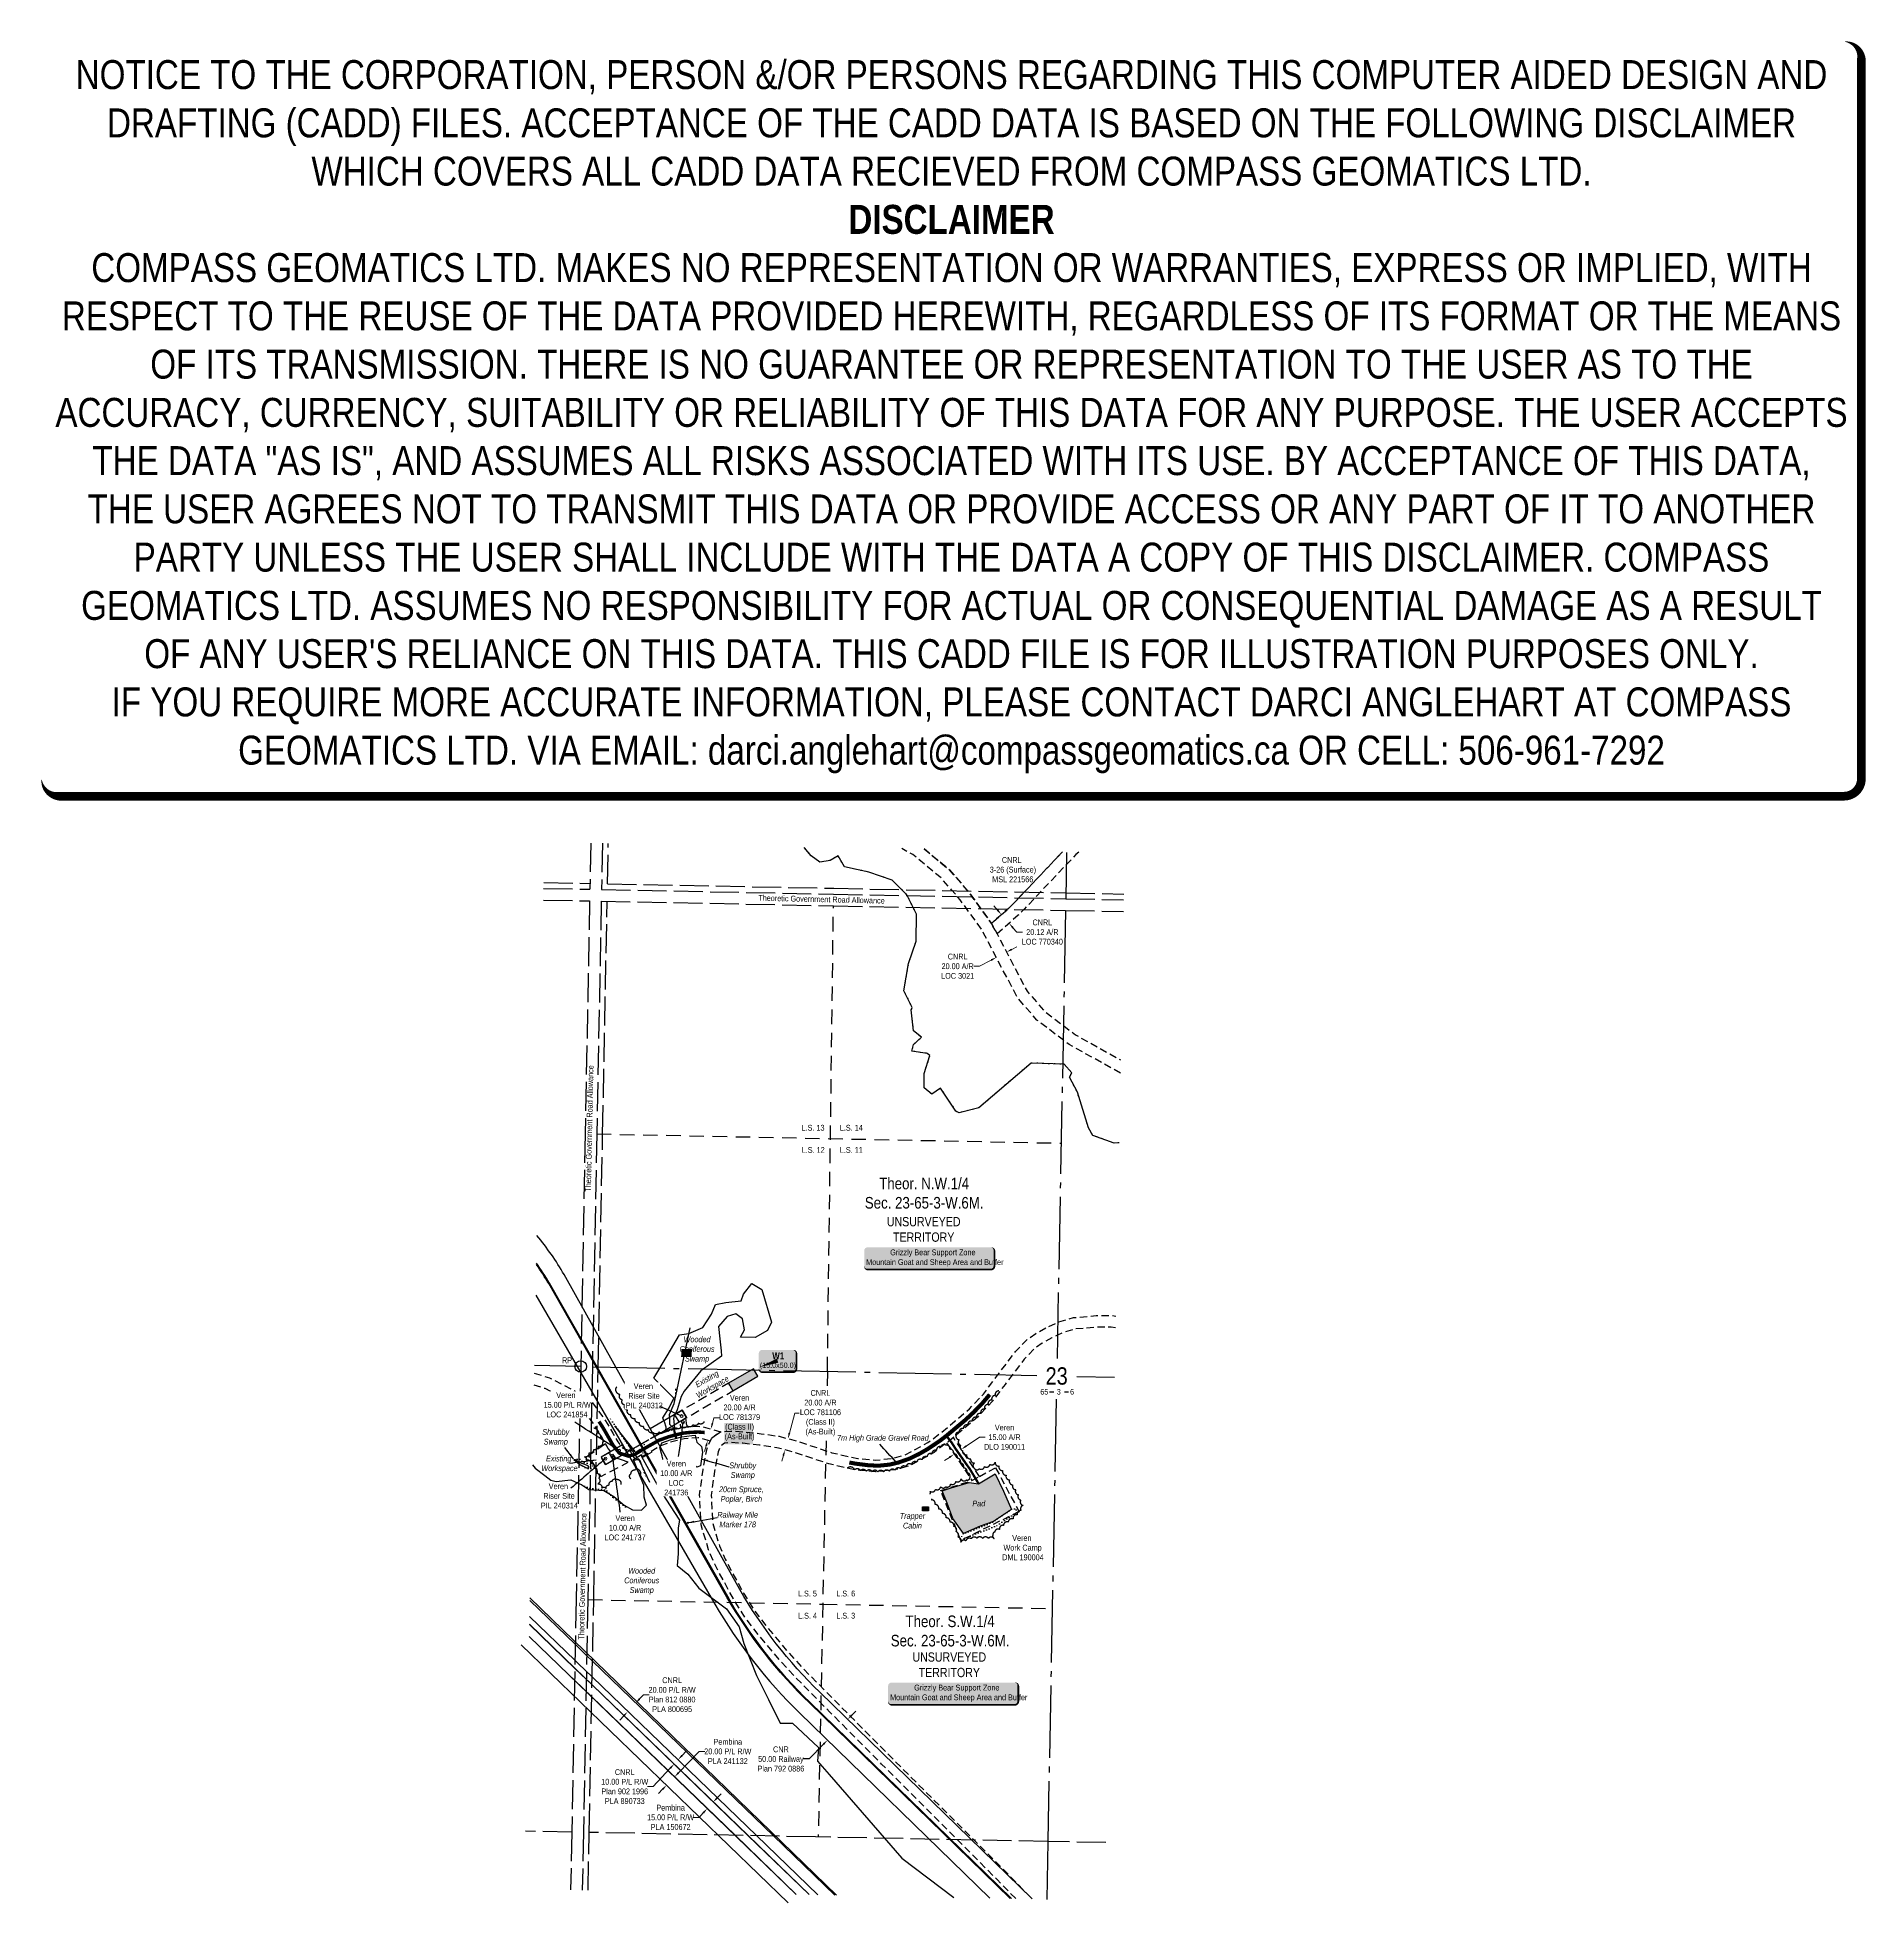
# Model space of a CAD drawing. Extents: x 411750 to 414908, y 6054616 to 6057838.
import ezdxf
from ezdxf.enums import TextEntityAlignment as Align

# ---------------------------------------------------------------- set-up
doc = ezdxf.new("R2010")
doc.units = 0
doc.header["$LTSCALE"] = 5
doc.header["$PDSIZE"] = 0.5
for name, pattern in [('0', [1, 1, 0]), ('DASHED', [19.049999999999997, 12.7, -6.35]), ('foc-ACCESSROAD', [3.75, 2.5, -1.25]), ('foc-LSD', [8, 5, -3]), ('foc-QUARTERLINE', [33, 25, -3, 2, -3]), ('foc-TOPO', [1, 0.2, -0.8]), ('foc-TOPO-ephemeral', [6.25, 3.125, -0.625, 0.625, -0.625, 0.625, -0.625]), ('foc-TRAV', [1.875, 1.25, -0.625]), ('foc-UNSURVEYED', [12.5, 10, -2.5]), ('foc-WHEELTRACKS', [2, 0.4, -1.6]), ('HIDDEN2', [4.762499999999999, 3.175, -1.5875])]:
    doc.linetypes.add(name, pattern=pattern)
doc.layers.get('Defpoints').update_dxf_attribs({"color": 9})
for name, color, linetype in [('10', 1, 'Continuous'), ('35', 37, 'Continuous'), ('9', 3, 'Continuous'), ('AS-RAILWAY', 13, 'TRACKS'), ('AS-RESIDENCE', 14, 'Continuous'), ('AS-ROADS', 254, 'Continuous'), ('AS-UNDERLAY-H', 141, 'Continuous'), ('AS-WILDLIFE-BLOCK', 131, 'Continuous'), ('C-AR', 13, 'foc-ACCESSROAD'), ('C-RW', 13, 'Continuous'), ('C-SYMBOL', 7, 'Continuous'), ('C-WS', 13, 'foc-ACCESSROAD'), ('F-AR', 190, 'foc-ACCESSROAD'), ('F-RW', 190, 'Continuous'), ('F-WS', 190, 'foc-ACCESSROAD'), ('L-MON', 1, 'Continuous'), ('L-QSEC', 8, 'foc-QUARTERLINE'), ('L-ROAD-T', 7, 'Continuous'), ('L-SECLBL', 7, 'Continuous'), ('L-SECTION-LSD', 7, 'foc-LSD'), ('L-TITLEDB', 4, 'Continuous'), ('L-TITLEDB-T', 4, 'Continuous'), ('L-UNS-T', 3, 'Continuous'), ('L-USEC', 7, 'foc-UNSURVEYED'), ('P-TEMP-BLOCKS', 250, 'Continuous'), ('P-TEMP-H', 41, 'Continuous'), ('P-TEMP_WORKSPACE', 46, 'Continuous'), ('P-TRAV', 4, 'foc-TRAV'), ('T-BUSH', 110, '0'), ('T-DRAW', 143, 'foc-TOPO-ephemeral'), ('T-EXISTING RTF', 220, 'HIDDEN2'), ('T-EXISTING RTF-T', 220, 'Continuous'), ('T-GENERAL', 48, 'foc-TOPO'), ('T-LOW-AREA', 48, 'foc-TOPO'), ('T-WATER-P3', 160, 'foc-WHEELTRACKS'), ('WETLAND', 143, 'Continuous'), ('WETLAND-T', 146, 'Continuous')]:
    doc.layers.add(name, color=color, linetype=linetype)
for name, color, linetype, lineweight in [('AS-GENERAL', 48, 'Continuous', 18), ('C-AR-T', 13, 'Continuous', 9), ('C-RW-T', 13, 'Continuous', 9), ('C-WS-T', 13, 'Continuous', 9), ('F-AR-T', 190, 'Continuous', 9), ('F-RW-T', 190, 'Continuous', 9), ('F-WS-T', 190, 'Continuous', 9)]:
    doc.layers.add(name, color=color, linetype=linetype, lineweight=lineweight)
doc.layers.add('DISCLAIMER', color=7, linetype='Continuous', plot=False)
doc.styles.add('100L', font='ARIALN.TTF', dxfattribs={"height": 11})
doc.styles.add('175L', font='ARIALN.TTF', dxfattribs={"height": 20})
doc.styles.add('80', font='ARIALN.TTF', dxfattribs={"height": 10})
doc.styles.add('80CG', font='ARIALN.TTF', dxfattribs={"height": 10})
doc.styles.add('80L', font='ARIALN.TTF', dxfattribs={"height": 10})
doc.styles.add('BOLD', font='ARIALNB.TTF')
doc.styles.add('foc-LtypeFont', font='ARIALN.TTF', dxfattribs={"height": 7.349999999999999})
doc.styles.add('SIMPLEX', font='ARIALN.TTF')
doc.linetypes.add('foc-TOPO-flowdirection-NOLINE', pattern='A,0,[">",foc-LtypeFont,S=0.3,R=0,X=0,Y=-0.945],-20,[">",foc-LtypeFont,S=0.3,R=0,X=0,Y=-0.945],0', length=20)
doc.linetypes.add('TRACKS', pattern='A,3.81,[130,ltypeshp1.shx,S=6.35,R=0,X=0,Y=0],3.81', length=7.62)
doc.dimstyles.new('Compass 5 000', dxfattribs={"dimscale": 5, "dimtxt": 9, "dimasz": 2, "dimexe": 0.2, "dimexo": 0.0625, "dimgap": 0.5, "dimtad": 0, "dimtih": 1, "dimtoh": 1, "dimzin": 0, "dimdsep": 46, "dimtxsty": '80CG', "dimcen": 0.1, "dimse1": 1, "dimse2": 1, "dimclrd": 256, "dimclrt": 256, "dimaunit": 1, "dimadec": 4, "dimazin": 0, "dimtfac": 0.06, "dimtofl": 0, "dimtmove": 0, "dimatfit": 1, "dimfxl": 0.2, "dimtolj": 1, "dimtzin": 0, "dimlwd": -1, "dimarcsym": 0})

# ---------------------------------------------------------------- blocks, each defined once
blk = doc.blocks.new('L-SECLBL')
at = {"layer": '9', "color": 7}
for p, q in [((-5.082139060913505, -27.83004804289613), (-12.28857354467345, -27.83004804289613)), ((20.70431141927111, -27.83004804289613), (13.49787693551116, -27.83004804289613))]:
    blk.add_line(p, q, dxfattribs=at)
at = {"layer": '10', "color": 2, "style": 'SIMPLEX'}
blk.add_attdef('SEC', text='', height=30, dxfattribs=at).set_placement((0, 0), align=Align.MIDDLE)
at = {"layer": '10', "color": 5, "style": '80L'}
blk.add_attdef('TWP', text='', height=9.5, dxfattribs=at).set_placement((-14.43410290347765, -27.36845155570791), align=Align.MIDDLE_RIGHT)
blk.add_attdef('RGE', text='', height=9.5, dxfattribs=at).set_placement((3.622123863462547, -27.36845155570791), align=Align.MIDDLE_CENTER)
blk.add_attdef('MER', text='', height=9.5, dxfattribs=at).set_placement((23.16775162027989, -27.36845155570791), align=Align.MIDDLE_LEFT)
blk = doc.blocks.new('*D491')
at = {"layer": 'C-AR-T', "transparency": 16777216}
for p, q in [((413354.2643673643, 6055404.584124997), (413377.041972735, 6055419.911586072)), ((413377.041972735, 6055419.911586072), (413387.041972735, 6055419.911586072)), ((413325.2320513809, 6055385.047756449), (413316.9355632658, 6055379.464900105))]:
    blk.add_line(p, q, dxfattribs=at)
for points in [[(413324.3015753236, 6055386.430504468), (413326.1625274383, 6055383.665008429), (413333.528539496, 6055390.630612792)], [(413353.333891307, 6055405.966873016), (413355.1948434217, 6055403.201376977), (413345.9678792492, 6055399.001268653)]]:
    blk.add_solid(points, dxfattribs=at)
at = {"layer": 'Defpoints', "color": 0, "transparency": 16777216}
for p in [(413345.9678792492, 6055399.001268653), (413348.816883143, 6055394.767463324), (413336.3775433898, 6055386.396807464)]:
    blk.add_point(p, dxfattribs=at)
at = {"layer": 'C-AR-T', "transparency": 16777216, "insert": (413420.5344693242, 6055419.911586071), "char_height": 10, "attachment_point": 5, "style": '80CG'}
blk.add_mtext('\\A1;Veren\\P15.00 A/R\\PDLO 190011', dxfattribs=at)
blk = doc.blocks.new('*D492')
at = {"layer": 'C-AR-T', "transparency": 16777216}
for p, q in [((412915.8319690791, 6055443.561339968), (412918.5073943103, 6055453.196800509)), ((412918.5073943103, 6055453.196800509), (412928.5073943106, 6055453.196800509)), ((412905.1329055622, 6055405.028996348), (412902.457480331, 6055395.393535808))]:
    blk.add_line(p, q, dxfattribs=at)
for points in [[(412914.2260589888, 6055444.007244173), (412917.4378791694, 6055443.115435763), (412913.1565438479, 6055433.925879427)], [(412903.5269954719, 6055405.474900554), (412906.7388156524, 6055404.583092144), (412907.8083307934, 6055414.664456889)]]:
    blk.add_solid(points, dxfattribs=at)
at = {"layer": 'Defpoints', "color": 0, "transparency": 16777216}
for p in [(412905.9942552953, 6055435.914592622), (412913.1565438479, 6055433.925879427), (412900.6460422408, 6055416.653170084)]:
    blk.add_point(p, dxfattribs=at)
at = {"layer": 'C-AR-T', "transparency": 16777216, "insert": (412962.8218554291, 6055453.196800509), "char_height": 10, "attachment_point": 5, "style": '80CG'}
blk.add_mtext('\\A1;Veren\\P20.00 A/R\\PLOC 781379\\P(Class II)\\P(As-Built)', dxfattribs=at)
blk = doc.blocks.new('*D493')
at = {"layer": 'Defpoints', "color": 0, "transparency": 16777216}
for p in [(413042.6472458891, 6055397.684518453), (413046.3198302737, 6055417.396629317), (413047.8432976112, 6055416.986515531)]:
    blk.add_point(p, dxfattribs=at)
at = {"layer": 'F-AR-T', "transparency": 16777216}
for p, q in [((413048.9192665662, 6055427.052867247), (413058.2087500456, 6055461.560911542)), ((413058.2087500456, 6055461.560911542), (413068.2087500456, 6055461.560911542)), ((413038.5243422592, 6055388.438394308), (413035.9249059667, 6055378.782156378))]:
    blk.add_line(p, q, dxfattribs=at)
for points in [[(413047.3098935776, 6055427.486106629), (413050.5286395545, 6055426.619627864), (413046.3198302737, 6055417.396629317)], [(413036.9149692706, 6055388.87163369), (413040.1337152475, 6055388.005154925), (413041.1237785516, 6055398.094632238)]]:
    blk.add_solid(points, dxfattribs=at)
at = {"layer": 'F-AR-T', "transparency": 16777216, "insert": (413102.5095686007, 6055461.560911541), "char_height": 10, "attachment_point": 5, "style": '80CG', "bg_fill": 3, "box_fill_scale": 1.1, "bg_fill_color": 256, "bg_fill_true_color": 13158600, "bg_fill_transparency": 0}
blk.add_mtext('\\A1;CNRL\\P20.00 A/R\\PLOC 781106\\P(Class II)\\P(As-Built)', dxfattribs=at)
blk = doc.blocks.new('*D494')
at = {"layer": 'Defpoints', "color": 0, "transparency": 16777216}
for p in [(412783.1173123699, 6054960.442099747), (412864.5531911599, 6054884.816551227), (412850.9420995936, 6054870.159716008)]:
    blk.add_point(p, dxfattribs=at)
at = {"layer": 'F-RW-T', "transparency": 16777216}
for p, q in [((412789.9221383063, 6054967.769742204), (412796.7269642591, 6054975.097384678)), ((412796.7269642591, 6054975.097384678), (412806.7269642591, 6054975.097384678)), ((412762.7013948672, 6054938.457622072), (412755.8965689302, 6054931.129979614))]:
    blk.add_line(p, q, dxfattribs=at)
for points in [[(412788.7008645637, 6054968.903879859), (412791.1434120489, 6054966.635604547), (412783.1173123699, 6054960.442099747)], [(412761.4801211245, 6054939.591759726), (412763.9226686098, 6054937.323484415), (412769.5062208036, 6054945.785264528)]]:
    blk.add_solid(points, dxfattribs=at)
at = {"layer": 'F-RW-T', "transparency": 16777216, "insert": (412846.266527697, 6054975.097384678), "char_height": 10, "attachment_point": 5, "style": '80CG'}
blk.add_mtext('\\A1;CNRL\\P20.00 P/L R/W\\PPlan 812 0880\\PPLA 800695', dxfattribs=at)
blk = doc.blocks.new('*D495')
at = {"layer": 'Defpoints', "color": 0, "transparency": 16777216}
for p in [(412849.844855547, 6054855.511031353), (412900.1570724878, 6054808.787472124), (412906.9638809585, 6054816.117085495)]:
    blk.add_point(p, dxfattribs=at)
at = {"layer": 'F-RW-T', "transparency": 16777216}
for p, q in [((412863.4565716763, 6054870.168211289), (412870.2614793349, 6054877.495777853)), ((412843.0399478883, 6054848.183464788), (412813.5276141758, 6054816.404401706)), ((412813.5276141758, 6054816.404401706), (412803.5276141753, 6054816.404401706))]:
    blk.add_line(p, q, dxfattribs=at)
for points in [[(412841.8186867945, 6054849.317616065), (412844.2612089822, 6054847.049313512), (412849.844855547, 6054855.511031353)], [(412862.2353105824, 6054871.302362565), (412864.6778327702, 6054869.034060013), (412856.6516640177, 6054862.840644724)]]:
    blk.add_solid(points, dxfattribs=at)
at = {"layer": 'F-RW-T', "transparency": 16777216, "insert": (412764.4416660178, 6054816.404401707), "char_height": 10, "attachment_point": 5, "style": '80CG'}
blk.add_mtext('\\A1;CNRL\\P10.00 P/L R/W\\PPlan 902 1996\\PPLA 890733', dxfattribs=at)
blk = doc.blocks.new('*D496')
at = {"layer": 'Defpoints', "color": 0, "transparency": 16777216}
for p in [(412889.6659041271, 6054814.93594439), (412879.4528644574, 6054803.938239743), (412917.1101449612, 6054789.449797112)]:
    blk.add_point(p, dxfattribs=at)
at = {"layer": 'F-RW-T', "transparency": 16777216}
for p, q in [((412923.9149727174, 6054796.777437879), (412930.7198004737, 6054804.105078645)), ((412892.7958669551, 6054763.267459937), (412882.7958669551, 6054763.267459937)), ((412900.0922775352, 6054771.124451699), (412892.7958669551, 6054763.267459937))]:
    blk.add_line(p, q, dxfattribs=at)
for points in [[(412898.8710040743, 6054772.258589658), (412901.3135509966, 6054769.99031374), (412906.8971052915, 6054778.452092465)], [(412922.6936992565, 6054797.911575838), (412925.1362461788, 6054795.64329992), (412917.1101449612, 6054789.449797112)]]:
    blk.add_solid(points, dxfattribs=at)
at = {"layer": 'F-RW-T', "transparency": 16777216, "insert": (412843.709918797, 6054763.267459937), "char_height": 10, "attachment_point": 5, "style": '80CG'}
blk.add_mtext('\\A1;Pembina\\P15.00 P/L R/W\\PPLA 150672', dxfattribs=at)
blk = doc.blocks.new('*D497')
at = {"layer": 'Defpoints', "color": 0, "transparency": 16777216}
for p in [(413177.3976359731, 6054905.382409027), (413114.6616987335, 6054896.70402721), (413142.536476322, 6054869.569806332)]:
    blk.add_point(p, dxfattribs=at)
at = {"layer": 'L-TITLEDB-T', "transparency": 16777216}
for p, q in [((413156.4981001336, 6054939.682242408), (413163.4733418827, 6054946.84785491)), ((413107.6864569844, 6054889.538414707), (413082.9241609694, 6054864.10029739)), ((413082.9241609694, 6054864.10029739), (413072.924160969, 6054864.10029739))]:
    blk.add_line(p, q, dxfattribs=at)
for points in [[(413155.3038313831, 6054940.844782699), (413157.6923688841, 6054938.519702116), (413149.5228583845, 6054932.516629905)], [(413106.4921882339, 6054890.700954999), (413108.8807257349, 6054888.375874416), (413114.6616987335, 6054896.70402721)]]:
    blk.add_solid(points, dxfattribs=at)
at = {"layer": 'L-TITLEDB-T', "transparency": 16777216, "insert": (413034.1895088539, 6054864.100297391), "char_height": 10, "attachment_point": 5, "style": '80CG'}
blk.add_mtext('\\A1;CNR\\P50.00 Railway\\PPlan 792 0886', dxfattribs=at)
blk = doc.blocks.new('RP')
at = {"layer": '35', "color": 3}
blk.add_circle((0, 0), 10, dxfattribs=at)
at = {"layer": '35', "color": 3, "style": '80'}
blk.add_attdef('RP_001', (-32.36089367917796, 5.754369554757101), '', height=10, dxfattribs=at)
blk = doc.blocks.new('res_other')
blk.add_hatch(color=14).paths.add_polyline_path([(-1.090095315060079, 0.7346452188390687), (0.90990468493992, 0.7346452188390687), (0.90990468493992, -0.6930058059827389), (-1.090095315060079, -0.6930058059827389)])
at = {"color": 14}
blk.add_lwpolyline([(-1.090095315060079, 0.7346452188390687), (0.90990468493992, 0.7346452188390687), (0.90990468493992, -0.6930058059827389), (-1.090095315060079, -0.6930058059827389)], close=True, dxfattribs=at)
blk = doc.blocks.new('*U490')
h = blk.add_hatch(color=255)
edge = h.paths.add_edge_path()
edge.add_line((-106.5, -20), (106.5, -20))
edge.add_arc((106.5, -14), 6, 270, 360)
edge.add_line((112.5, -14), (112.5, 12.5))
edge.add_arc((106.5, 12.5), 6, 0, 90)
edge.add_line((106.5, 18.5), (-106.5, 18.5))
edge.add_arc((-106.5, 12.5), 6, 90, 180)
edge.add_line((-112.5, 12.5), (-112.5, -14))
edge.add_arc((-106.5, -14), 6, 180, 270)
at = {"color": 131, "flags": 128}
blk.add_lwpolyline([(-106.5, -20, 3, 3, 0), (106.5, -20, 3, 3, 0.414213562373095), (112.5, -14, 3, 3, 0), (112.5, 12.5, 3, 0, 0.414213562373095), (106.5, 18.5, 0, 0, 0), (-106.5, 18.5, 0, 0, 0.414213562373095), (-112.5, 12.5, 0, 0, 0), (-112.5, -14, 0, 3, 0.414213562373095)], format="xyseb", close=True, dxfattribs=at)
at = {"color": 131, "style": '80'}
blk.add_attdef('ENTER_TEXT_001', (-35.98567530695772, -4.996589358799454), '', height=10, dxfattribs=at)
blk = doc.blocks.new('*D498')
at = {"layer": 'Defpoints', "color": 0, "transparency": 16777216}
for p in [(413406.3996915598, 6056248.65924848), (413423.9150300436, 6056215.238639377), (413441.5874651666, 6056224.500549657)]:
    blk.add_point(p, dxfattribs=at)
at = {"layer": 'F-AR-T', "transparency": 16777216}
for p, q in [((413432.9294281793, 6056262.563163736), (413441.7867296757, 6056267.205168713)), ((413377.2746210564, 6056233.39515001), (413367.2746210564, 6056233.39515001)), ((413397.5423900634, 6056244.017243504), (413377.2746210564, 6056233.39515001))]:
    blk.add_line(p, q, dxfattribs=at)
for points in [[(413432.1557606831, 6056264.039380652), (413433.7030956754, 6056261.08694682), (413424.0721266828, 6056257.92115876)], [(413396.7687225672, 6056245.49346042), (413398.3160575596, 6056242.541026588), (413406.3996915598, 6056248.65924848)]]:
    blk.add_solid(points, dxfattribs=at)
at = {"layer": 'F-AR-T', "transparency": 16777216, "insert": (413339.5392868132, 6056233.39515001), "char_height": 10, "attachment_point": 5, "style": '80CG'}
blk.add_mtext('\\A1;CNRL\\P20.00 A/R\\PLOC 3021', dxfattribs=at)
blk = doc.blocks.new('*D499')
at = {"layer": 'Defpoints', "color": 0, "transparency": 16777216}
for p in [(413423.6067335801, 6056329.981947538), (413428.4135513767, 6056307.521762121), (413436.8204291104, 6056314.875121735)]:
    blk.add_point(p, dxfattribs=at)
at = {"layer": 'F-AR-T', "transparency": 16777216}
for p, q in [((413408.6161579248, 6056330.155534295), (413402.0324600032, 6056337.682480667)), ((413434.9972492983, 6056299.99481575), (413441.5954857194, 6056292.451247944)), ((413441.5954857194, 6056292.451247944), (413451.5954857194, 6056292.451247944))]:
    blk.add_line(p, q, dxfattribs=at)
for points in [[(413409.8706489871, 6056331.252817282), (413407.3616668629, 6056329.058251308), (413415.1998558464, 6056322.628587924)], [(413436.2517403606, 6056301.092098738), (413433.7427582364, 6056298.897532763), (413428.4135513767, 6056307.521762121)]]:
    blk.add_solid(points, dxfattribs=at)
at = {"layer": 'F-AR-T', "transparency": 16777216, "insert": (413485.8860723493, 6056292.451247944), "char_height": 10, "attachment_point": 5, "style": '80CG'}
blk.add_mtext('\\A1;CNRL\\P20.12 A/R\\PLOC 770340', dxfattribs=at)
blk = doc.blocks.new('*U501')
at = {"true_color": 0xff8aff}
h = blk.add_hatch(color=211, dxfattribs=at)
edge = h.paths.add_edge_path()
edge.add_line((-26.49999999999999, -20), (26.49999999999999, -20))
edge.add_arc((26.49999999999999, -14), 6, 270, 360)
edge.add_line((32.49999999999999, -14), (32.49999999999999, 12.5))
edge.add_arc((26.49999999999999, 12.5), 6, 0, 90)
edge.add_line((26.49999999999999, 18.5), (-26.49999999999999, 18.5))
edge.add_arc((-26.49999999999999, 12.5), 6, 90, 180)
edge.add_line((-32.49999999999999, 12.5), (-32.49999999999999, -14))
edge.add_arc((-26.49999999999999, -14), 6, 180, 270)
at = {"flags": 128}
blk.add_lwpolyline([(-32.19232214870192, -11.54504109907364, 0, 7.5, 0), (-3.398394867633905e-15, 0, 0, 0, 0)], format="xyseb", dxfattribs=at)
at = {"color": 250, "flags": 128}
blk.add_lwpolyline([(-26.49999999999999, -20, 3, 3, 0), (26.49999999999999, -20, 3, 3, 0.414213562373095), (32.49999999999999, -14, 3, 3, 0), (32.49999999999999, 12.5, 3, 0, 0.414213562373095), (26.49999999999999, 18.5, 0, 0, 0), (-26.49999999999999, 18.5, 0, 0, 0.414213562373095), (-32.49999999999999, 12.5, 0, 0, 0), (-32.49999999999999, -14, 0, 3, 0.414213562373095)], format="xyseb", close=True, dxfattribs=at)
at = {"color": 250}
for tag, p, height, style in [('TEMP_AREA_W1_001', (-9.212824010914055, 2.244292974654144), 12, 'BOLD'), ('ENTER_TEXT_001', (-30.65893587994544, -12.47010782646594), 9, '80')]:
    blk.add_attdef(tag, p, '', height=height, dxfattribs=dict(at, style=style))
blk = doc.blocks.new('*D514')
at = {"layer": 'Defpoints', "color": 0, "transparency": 16777216}
for p in [(412780.2738644541, 6054873.462335946), (412794.1295988588, 6054887.807365119), (412850.5837248066, 6054833.278833622)]:
    blk.add_point(p, dxfattribs=at)
at = {"layer": 'F-RW-T', "transparency": 16777216}
for p, q in [((412857.5310610798, 6054840.471504803), (412892.9377480783, 6054877.128526593)), ((412892.9377480783, 6054877.128526593), (412902.9377480783, 6054877.128526593)), ((412829.7806541296, 6054811.741133269), (412822.8333178558, 6054804.548462089))]:
    blk.add_line(p, q, dxfattribs=at)
for points in [[(412856.3322825497, 6054841.629394181), (412858.7298396095, 6054839.313615425), (412850.5837248066, 6054833.278833622)], [(412828.5818755995, 6054812.899022647), (412830.9794326592, 6054810.58324389), (412836.7279904028, 6054818.933804449)]]:
    blk.add_solid(points, dxfattribs=at)
at = {"layer": 'F-RW-T', "transparency": 16777216, "insert": (412942.4773115152, 6054877.128526593), "char_height": 10, "attachment_point": 5, "style": '80CG'}
blk.add_mtext('\\A1;Pembina\\P20.00 P/L R/W\\PPLA 241132', dxfattribs=at)
blk = doc.blocks.new('Disclaimer_Legal')
at = {"layer": 'DISCLAIMER', "color": 254, "flags": 128}
blk.add_lwpolyline([(-3612.859355113964, -1104.601793492536, 37.5, 37.5, 0), (4096.10254652852, -1104.601793492536, 37.5, 37.5, 0.414213562373095), (4171.10254652852, -1029.601793492536, 37.5, 37.5, 0), (4171.10254652852, 2078.694150954953, 37.5, 0, 0.414213562373095), (4096.10254652852, 2153.694150954953, 0, 0, 0), (-3612.859355113964, 2153.694150954953, 0, 0, 0.414213562373095), (-3687.859355113964, 2078.694150954953, 0, 0, 0), (-3687.859355113964, -1029.601793492536, 0, 37.5, 0.414213562373095)], format="xyseb", close=True, dxfattribs=at)
at = {"layer": 'DISCLAIMER', "color": 254, "insert": (241.6215957072782, 533.9211787312088), "char_height": 125, "width": 7717.567617301413, "attachment_point": 5, "style": '80'}
blk.add_mtext('NOTICE TO THE CORPORATION, PERSON &/OR PERSONS REGARDING THIS COMPUTER AIDED DESIGN AND DRAFTING (CADD) FILES. ACCEPTANCE OF THE CADD DATA IS BASED ON THE FOLLOWING DISCLAIMER WHICH COVERS ALL CADD DATA RECIEVED FROM COMPASS GEOMATICS LTD.\\P{\\fArial Narrow|b1|i0|c0|p34;DISCLAIMER}\\PCOMPASS GEOMATICS LTD. MAKES NO REPRESENTATION OR WARRANTIES, EXPRESS OR IMPLIED, WITH RESPECT TO THE REUSE OF THE DATA PROVIDED HEREWITH, REGARDLESS OF ITS FORMAT OR THE MEANS OF ITS TRANSMISSION. THERE IS NO GUARANTEE OR REPRESENTATION TO THE USER AS TO THE ACCURACY, CURRENCY, SUITABILITY OR RELIABILITY OF THIS DATA FOR ANY PURPOSE. THE USER ACCEPTS THE DATA "AS IS", AND ASSUMES ALL RISKS ASSOCIATED WITH ITS USE. BY ACCEPTANCE OF THIS DATA, THE USER AGREES NOT TO TRANSMIT THIS DATA OR PROVIDE ACCESS OR ANY PART OF IT TO ANOTHER PARTY UNLESS THE USER SHALL INCLUDE WITH THE DATA A COPY OF THIS DISCLAIMER. COMPASS GEOMATICS LTD. ASSUMES NO RESPONSIBILITY FOR ACTUAL OR CONSEQUENTIAL DAMAGE AS A RESULT OF ANY USER\'S RELIANCE ON THIS DATA. THIS CADD FILE IS FOR ILLUSTRATION PURPOSES ONLY.\\PIF YOU REQUIRE MORE ACCURATE INFORMATION, PLEASE CONTACT DARCI ANGLEHART AT COMPASS GEOMATICS LTD. VIA EMAIL: darci.anglehart@compassgeomatics.ca OR CELL: 506-961-7292', dxfattribs=at)

msp = doc.modelspace()

# ---------------------------------------------------------------- hatches: boundary and pattern name
at = {"layer": 'AS-ROADS'}
h = msp.add_hatch(color=256, dxfattribs=at)
h.dxf.hatch_style = 1
h.paths.add_polyline_path([(413404.2270000021, 6055356.789), (413418.792, 6055326.594999992), (413432.314, 6055295.034), (413401.419, 6055274.043), (413378.6630000005, 6055266.308999993), (413349.6370000005, 6055253.635999992), (413331.333, 6055279.546), (413321.2216248346, 6055306.147857095), (413312.9328574612, 6055327.201471298), (413328.5190000021, 6055332.203999992), (413359.231, 6055341.703), (413375.687, 6055339.584), (413375.76, 6055339.54)])
at = {"layer": 'AS-UNDERLAY-H'}
h = msp.add_hatch(color=256, dxfattribs=at)
h.dxf.hatch_style = 1
h.paths.add_polyline_path([(412862.2658532089, 6055572.314606096), (412880.3332636798, 6055572.314606096), (412879.9162385921, 6055558.628713512), (412861.848828123, 6055558.628713512)])
h = msp.add_hatch(color=256, dxfattribs=at)
h.dxf.hatch_style = 1
h.paths.add_polyline_path([(412936.7401108536, 6055444.478665865), (412986.0802254355, 6055444.478665865), (412986.0802254355, 6055407.573790419), (412936.7401108536, 6055407.573790419)])
at = {"layer": 'P-TEMP-H'}
h = msp.add_hatch(color=256, dxfattribs=at)
h.dxf.hatch_style = 1
h.paths.add_polyline_path([(412951.3275080622, 6055500.039953305), (412994.5964553725, 6055525.095854779), (412987.0829284168, 6055538.070937807), (412943.8139811065, 6055513.015036333)])

# ---------------------------------------------------------------- linework, layer by layer
at = {"layer": 'AS-GENERAL', "flags": 128}
for points, const_width in [([(412849.613, 6055428.73), (412852.679, 6055417.911999972)], 1.999137000000026), ([(412785.15, 6055385.013999982), (412778.503, 6055394.892)], 1.999137000000026), ([(412782.871, 6055395.252), (412785.82, 6055396.349)], 0.499784250000002), ([(412785.84, 6055396.35), (412788.346, 6055398.271)], 0.499784250000002), ([(412788.415, 6055398.116), (412790.779, 6055400.206)], 0.499784250000002), ([(412811.99, 6055394.692), (412794.6349999994, 6055384.59)], 1.999137000000026)]:
    msp.add_lwpolyline(points, dxfattribs=dict(at, const_width=const_width))
at = {"layer": 'AS-GENERAL'}
for centre, radius in [((412795.753, 6055392.568), 0.499784250000002), ((412798.16, 6055407.163), 0.499784250000002), ((412873.307, 6055272.111), 0.9995685000000017)]:
    msp.add_circle(centre, radius, dxfattribs=at)
at = {"layer": 'AS-ROADS', "flags": 128}
for points, const_width in [([(413394.8850000005, 6055493.594), (413382.191, 6055478.513), (413366.45, 6055462.326), (413352.088, 6055449.058), (413336.065, 6055435.746), (413320.3870000021, 6055422.506999993), (413308.572, 6055413.552999959), (413287.1740000005, 6055399.169999992), (413272.46, 6055390.743999992), (413255.7440000021, 6055382.686999992), (413237.023, 6055376.126999993), (413221.874, 6055372.602), (413202.125, 6055370.621999993), (413184.5830000004, 6055371.549999966), (413162.7770000026, 6055374.271999992), (413152.4450000021, 6055376.224999992)], 6.996962000000058), ([(412902.5540000012, 6055428.046), (412891.26, 6055428.843), (412877.2260000006, 6055428.223), (412865.7240000006, 6055426.974), (412850.3840000007, 6055423.523999982), (412839.5400000011, 6055420.346), (412823.6420000012, 6055414.619), (412796.611, 6055399.397999981), (412782.097, 6055390.373999999), (412770.715, 6055387.22399999), (412755.136, 6055392.419), (412744.136, 6055406.133999982), (412735.1250000001, 6055421.981), (412726.583, 6055436.79999999), (412719.939, 6055447.014)], 5.997411000000051), ([(413375.76, 6055339.54), (413360.7730000005, 6055364.720999992), (413354.3120000025, 6055373.703999992), (413347.7260000009, 6055383.104999959), (413341.578, 6055391.928), (413335.1710000004, 6055401.111), (413329.507, 6055410.122), (413323.171, 6055418.427999993), (413320.3870000021, 6055422.506999993)], 3.998264000000048)]:
    msp.add_lwpolyline(points, dxfattribs=dict(at, const_width=const_width))
msp.add_lwpolyline([(413404.2270000021, 6055356.789), (413418.792, 6055326.594999992), (413432.314, 6055295.034), (413401.419, 6055274.043), (413378.6630000005, 6055266.308999993), (413349.6370000005, 6055253.635999992), (413331.333, 6055279.546), (413321.2216248346, 6055306.147857095), (413312.9328574612, 6055327.201471298), (413328.5190000021, 6055332.203999992), (413359.231, 6055341.703), (413375.687, 6055339.584), (413375.76, 6055339.54)], close=True, dxfattribs=at)
at = {"layer": 'C-AR', "flags": 128}
msp.add_lwpolyline([(412608.226891143, 6055530.480408054), (412634.3514481114, 6055522.495544224), (412677.2453009178, 6055500.539988909), (412687.7093496741, 6055493.56189461), (412707.806925138, 6055480.160247772), (412717.3596074683, 6055467.379353478), (412728.3179810431, 6055452.464357342), (412735.1086582435, 6055442.024866547), (412743.7996521767, 6055426.94738597), (412752.4316435858, 6055411.766921218), (412761.091284341, 6055400.969923679), (412770.9859942066, 6055397.670416795), (412777.8047722585, 6055399.557532492), (412791.735654428, 6055407.624537418), (412819.7250358304, 6055423.83244693), (412836.4377278477, 6055429.852926689), (412847.8792367507, 6055433.206035809), (412864.0825840703, 6055436.850204535), (412876.4650960384, 6055438.194819163), (412891.3916652325, 6055438.854251462), (412896.6452271297, 6055438.483515778), (412929.5882851669, 6055429.336398388), (412914.0126990076, 6055417.849081327), (412912.1174843754, 6055413.449332531), (412893.2844227168, 6055418.679596767), (412891.1283347674, 6055418.831748538), (412877.9869039612, 6055418.251180838), (412867.3654159298, 6055417.097795466), (412852.8887632493, 6055413.841964192), (412842.6422721528, 6055410.839073312), (412827.9457437899, 6055405.544884234), (412801.800773925, 6055390.351760613), (412785.8821178848, 6055381.050123452), (412770.4440057934, 6055376.777583206), (412749.1807156603, 6055383.868076321), (412735.8403564141, 6055400.501078777), (412726.4503478231, 6055417.014614015), (412718.0573417565, 6055431.575133451), (412711.5600189579, 6055441.563642628), (412693.8548238999, 6055465.43740833), (412687.2524673904, 6055469.839650176), (412666.1544261936, 6055483.90883377), (412626.8311886357, 6055503.890761449), (412607.8266235634, 6055509.700016988)], dxfattribs=at)
for points in [[(412869.5567601381, 6055452.688678755), (412871.1928150078, 6055437.622303165), (412864.0825840703, 6055436.850204535), (412861.290402383, 6055436.222236685), (412860.0971489439, 6055447.21086843)], [(412743.0361767934, 6055382.311620902), (412748.0844379824, 6055385.234935262), (412741.7584083418, 6055393.122344035), (412738.0271588224, 6055390.961676255)]]:
    msp.add_lwpolyline(points, close=True, dxfattribs=at)
at = {"layer": 'C-AR'}
msp.add_lwpolyline([(413377.4029114897, 6055352.286763525), (413332.2338284425, 6055419.410962588), (413320.522369356, 6055409.95859743), (413364.1010000004, 6055345.197999999)], close=True, dxfattribs=at)
at = {"layer": 'C-RW', "flags": 128}
for points in [[(412808.251729492, 6055434.514526587), (412815.5570468292, 6055421.418874883), (412871.314496058, 6055453.70653708), (412863.800969099, 6055466.68162009)], [(412760.5841078425, 6055406.911469294), (412723.7998213033, 6055385.610663114), (412731.3133482579, 6055372.635580109), (412768.0976347964, 6055393.936386267), (412760.5841078424, 6055406.911469294)]]:
    msp.add_lwpolyline(points, close=True, dxfattribs=at)
at = {"layer": 'C-WS', "flags": 128}
for points in [[(412858.3394130273, 6055446.19301011), (412851.7746720723, 6055457.529637957), (412852.9923208907, 6055460.422618162), (412863.800969099, 6055466.681620085), (412871.3144960548, 6055453.706537075)], [(412731.3133482579, 6055372.635580109), (412723.7998213033, 6055385.610663114), (412736.7749043308, 6055393.124190091), (412744.2884312854, 6055380.149107065)]]:
    msp.add_lwpolyline(points, close=True, dxfattribs=at)
at = {"layer": 'C-WS'}
msp.add_lwpolyline([(413377.4096406768, 6055352.28939034), (413405.2007291865, 6055367.099626809), (413445.5557291865, 6055291.193626809), (413345.1047291865, 6055241.665626809), (413309.9177291869, 6055327.603626814), (413364.1077291865, 6055345.200626814), (413364.1077291865, 6055345.200626814), (413377.4096406763, 6055352.289390341)], close=True, dxfattribs=at)
at = {"layer": 'F-AR', "flags": 128}
for points in [[(413620.6104511936, 6056048.900376628), (413532.4056903342, 6056098.030945785), (413522.3583567798, 6056105.645868473), (413476.4129806662, 6056140.469609747), (413442.8593888512, 6056179.090295707), (413392.0534319379, 6056276.031957891), (413384.9286597028, 6056289.627531641), (413381.5055093427, 6056296.158637189), (413353.6483111916, 6056334.696317996), (413343.756259641, 6056348.387831217), (413329.0048646962, 6056365.365031159), (413311.6599459905, 6056385.338777986), (413261.9866470151, 6056426.216042978), (413243.0676978058, 6056436.716521711)], [(413281.6596016678, 6056435.937702741), (413325.6674428332, 6056399.722687223), (413355.970042237, 6056364.832109161), (413359.5863904131, 6056360.674565161), (413378.6667118082, 6056334.202257693), (413397.9118906728, 6056307.510580581), (413398.6007449066, 6056306.518327124), (413400.4872410438, 6056302.91961982), (413404.2685075118, 6056295.704925461), (413407.6112076818, 6056289.326289468), (413459.4505564421, 6056190.41660651), (413489.8899204484, 6056155.378585667), (413522.8300058687, 6056130.36596777), (413543.0896129809, 6056114.981983554), (413621.0428132025, 6056071.56138361)], [(413548.7543171757, 6056430.547493638), (413543.885136311, 6056426.280092716), (413528.1609170354, 6056409.722654905), (413497.5452178689, 6056377.490916198), (413483.146678008, 6056362.321429992), (413476.8818719433, 6056355.725392283), (413455.0117924487, 6056332.695572763), (413444.298036933, 6056321.415664026), (413407.6112076818, 6056289.326289468), (413404.2685075118, 6056295.704925461), (413400.4872410438, 6056302.91961982), (413398.6007449066, 6056306.518327124), (413397.9118772829, 6056307.509879845), (413427.3417797961, 6056333.241363957), (413430.3251198544, 6056335.853167679), (413455.9723262649, 6056362.857489514), (413520.791091016, 6056431.111816432)], [(413439.788172145, 6054622.870779914), (413408.4210906001, 6054655.175460435), (413338.7638417316, 6054724.898150958), (413313.7613783937, 6054749.93180776), (413208.0558384849, 6054855.429804981), (413118.3145313544, 6054945.697126389), (413056.9085420679, 6055007.832403544), (413031.1992958831, 6055035.666200918), (412995.2999465868, 6055078.353945876), (412972.5393145527, 6055108.248921985), (412952.0603269357, 6055140.684777494), (412919.8452391672, 6055200.473069999), (412909.1714181311, 6055225.631447793), (412896.5114408837, 6055268.567161534), (412893.7203881295, 6055320.561695768), (412899.8972234759, 6055364.310501652), (412906.6813464743, 6055400.669667894), (412914.0836443582, 6055417.84952643), (412929.6659542842, 6055429.341802408), (412947.9388314702, 6055430.641025084), (412970.2350702882, 6055429.31211993), (412999.9588845347, 6055426.016979958), (413031.3030433141, 6055421.43911266), (413063.81294377, 6055412.687524752), (413122.2735384929, 6055393.070523842), (413166.9500454678, 6055383.017061402), (413197.7817426969, 6055380.311353839), (413227.298785258, 6055383.224682325), (413249.0455073291, 6055389.324467736), (413288.2252866186, 6055410.635610081), (413310.8247534669, 6055427.68263023), (413335.4243578197, 6055447.965189932), (413359.8039229594, 6055469.012952934), (413384.0567651378, 6055494.37638067), (413405.5004351003, 6055523.123328396), (413408.9581307026, 6055527.662554928), (413439.4766488813, 6055567.755847703), (413459.475005222, 6055588.585609709), (413474.8740505335, 6055599.26492722), (413492.934693846, 6055609.280602494), (413512.3175181597, 6055618.291970999), (413514.0964229077, 6055619.11936504), (413539.7581868898, 6055626.571317491), (413579.0522376713, 6055629.969284887), (413606.268102035, 6055630.090128914), (413612.6021826225, 6055629.170090129)], [(413612.2178376887, 6055609.025759577), (413604.8678340095, 6055610.093125224), (413579.9596956291, 6055609.984364419), (413543.4423392379, 6055606.8262494), (413521.1383103874, 6055600.34877932), (413511.8931736317, 6055596.049939921), (413502.0078957396, 6055591.453823005), (413485.4434239944, 6055582.268775756), (413472.5103804556, 6055573.298728024), (413454.6890143121, 6055554.737882454), (413433.7079789357, 6055527.174083657), (413421.4644805535, 6055511.093633486), (413399.3495393801, 6055481.444254871), (413373.5899257388, 6055454.507471416), (413348.3162679082, 6055432.686482058), (413323.20778974, 6055411.984249693), (413299.0791534998, 6055393.783663101), (413256.6159783329, 6055370.686861113), (413231.007343578, 6055363.5040113), (413197.8920170564, 6055360.236112017), (413163.8683769413, 6055363.22034323), (413116.885172583, 6055373.793204874), (413058.0301410544, 6055393.542660296), (413027.2461122791, 6055401.831287325), (412997.4121268914, 6055406.187058647), (412968.5382074969, 6055409.388462476), (412948.0533280762, 6055410.608607051), (412936.8652777122, 6055409.812811059), (412930.3019905468, 6055404.971883204), (412925.9221952111, 6055394.80842393), (412919.6287564737, 6055361.077662187), (412913.7856539704, 6055319.692487521), (412916.3472652609, 6055271.97523456), (412928.0212164702, 6055232.384036991), (412937.8844642904, 6055209.136163719), (412969.3310407177, 6055150.773911613), (412988.9752851368, 6055119.661065369), (413010.9110931215, 6055090.847929576), (413046.1990144508, 6055048.888403899), (413071.3633160001, 6055021.64377498), (413132.5120206194, 6054959.769841078), (413222.2046041862, 6054869.551125578), (413327.8929470612, 6054764.070138807), (413367.5888403494, 6054724.328005549), (413422.6638382028, 6054669.202264735), (413468.1887580176, 6054622.316375492)]]:
    msp.add_lwpolyline(points, dxfattribs=at)
at = {"layer": 'F-RW'}
for points in [[(412600.6632780351, 6055137.805991481), (412679.3903008996, 6055061.610379223), (412698.0568115155, 6055043.544912794), (412708.9934495267, 6055032.981179207), (413021.4486737733, 6054731.183902629), (413127.2761961809, 6054628.97128862)], [(412600.1374233017, 6055110.505586516), (412678.8645424026, 6055034.310624877), (412684.1718266374, 6055029.174683753), (412708.4683710398, 6055005.707225802), (412992.0829737426, 6054731.766625118), (413097.9205688, 6054629.544336292)], [(413097.9205688, 6054629.544336292), (412992.0829737426, 6054731.766625118), (412708.4683710398, 6055005.707225802), (412684.1718266374, 6055029.174683753), (412678.8645424026, 6055034.310624877), (412600.1374233017, 6055110.505586516)], [(413060.7667685885, 6054630.269611158), (412955.1878702908, 6054732.242632179), (412707.5237686926, 6054971.459155996), (412677.907051801, 6055000.064954077), (412667.8760140717, 6055009.754103302), (412599.4719525301, 6055075.956840692)], [(413060.7667685885, 6054630.269611158), (412599.4719525301, 6055075.956840692)], [(412599.8666442239, 6055096.447752696), (412678.3013189739, 6055020.537170902), (412707.9178855759, 6054991.930705712), (412977.2302452835, 6054731.80520728), (413082.801819955, 6054629.83946757)], [(413083.2435616186, 6054629.830844384), (412977.4009373765, 6054732.058375875), (412708.2054592331, 6054992.070979848), (412678.6017462235, 6055020.665029791), (412599.874559995, 6055096.858709813)], [(413046.8700519945, 6054615.886243406), (412585.5752359362, 6055061.573472939)]]:
    msp.add_lwpolyline(points, dxfattribs=at)
at = {"layer": 'F-WS', "flags": 128}
msp.add_lwpolyline([(413520.7902801303, 6056431.111832797), (413455.9682045165, 6056362.857568221), (413430.3242624372, 6056335.853885051), (413427.3355681099, 6056333.241482643), (413397.9074268656, 6056307.517074959), (413378.6634608362, 6056334.202319828), (413359.5854953862, 6056360.6702761), (413355.970042237, 6056364.832109161), (413325.6624343991, 6056399.7249862), (413281.6635001515, 6056435.937624065)], dxfattribs=at)
at = {"layer": 'L-QSEC', "flags": 128}
for points in [[(413527.8615563406, 6056429.90239533), (413526.3377370905, 6056350.03390812)], [(413525.9539924815, 6056329.920563707), (413511.1829254061, 6055555.719304813)], [(412688.6427253935, 6055542.024411453), (412608.4798498278, 6055543.613073974)], [(412708.7500522602, 6055541.626137238), (413476.0906671747, 6055526.42103169)], [(413545.3291811611, 6055525.050182333), (413610.5909871921, 6055523.759085646)], [(413509.8481543875, 6055485.762677926), (413495.2718906544, 6054721.806740339)], [(413495.2718906544, 6054721.806740339), (413493.3601877607, 6054621.612561407)]]:
    msp.add_lwpolyline(points, dxfattribs=at)
at = {"layer": 'L-SECTION-LSD', "flags": 128}
msp.add_lwpolyline([(412716.2044838741, 6055943.729506137), (413518.2824962407, 6055927.82878185)], dxfattribs=at)
at = {"layer": 'L-USEC'}
for p, q in [((412705.7632245515, 6056446.194682609), (412704.2243993468, 6056366.313673129)), ((412725.876278319, 6056445.796083516), (412724.337459882, 6056365.915425348)), ((412734.5745256591, 6056375.777699218), (412735.9194509234, 6056445.597048623)), ((412624.3570425398, 6056367.897354038), (412704.2353671426, 6056366.315134092)), ((412624.5508380387, 6056377.958489285), (412704.4346547067, 6056376.376160554)), ((412724.337459882, 6056365.915425348), (413125.3444631838, 6056357.975303598)), ((412734.3807187168, 6056365.716564239), (412734.3807467234, 6056365.718018153)), ((412734.5907388373, 6056375.77737819), (413125.5436761305, 6056368.036331537)), ((413125.3445406538, 6056357.975302064), (413526.3523176756, 6056350.033619816)), ((413125.5437923528, 6056368.036329236), (413526.5515693746, 6056360.094646988)), ((413526.5506083523, 6056360.094666005), (413626.5101911434, 6056358.118220345)), ((412623.9696248661, 6056347.784081873), (412703.8369702502, 6056346.202079403)), ((412703.8369702502, 6056346.202079402), (412696.0912160865, 6055944.116995366)), ((412723.9499984703, 6056345.802154131), (412716.204484411, 6055943.72953401)), ((412723.9499984703, 6056345.802154131), (413124.9462154596, 6056337.862245955)), ((412726.24799084, 6055943.520785541), (412733.9933061715, 6056345.604746443)), ((413124.9462154596, 6056337.862245955), (413525.9539924815, 6056329.920563707)), ((413525.9539924815, 6056329.920563707), (413625.934474708, 6056327.943704814)), ((413526.3516770896, 6056350.033632493), (413626.3182284367, 6056348.057049047)), ((412696.0912160865, 6055944.116995366), (412688.3448706364, 6055542.030154087)), ((412716.2044838741, 6055943.729506137), (412708.458138424, 6055541.642664857)), ((412718.5003716937, 6055541.433326942), (412726.24799084, 6055943.520785541)), ((412688.3448706364, 6055542.030154087), (412680.6013907547, 6055139.943381155)), ((412708.4581411828, 6055541.64280808), (412700.7146613011, 6055139.556035148)), ((412710.7581579242, 6055139.347112148), (412718.5003716937, 6055541.433326942)), ((412680.6013907547, 6055139.943381155), (412672.8573369143, 6054737.855741098)), ((412700.7146607644, 6055139.556007284), (412692.9703877596, 6054737.456987747)), ((412703.0135849636, 6054737.257875312), (412710.7581579242, 6055139.347112148)), ((412672.8573369143, 6054737.855741099), (412592.9900187902, 6054739.4391588)), ((412672.85733617, 6054737.855702445), (412670.9318334457, 6054637.879532052)), ((412692.9703870393, 6054737.45695035), (412691.045002287, 6054637.486905301)), ((412701.0881370391, 6054637.290854475), (412703.0135842553, 6054737.257838543)), ((413094.1137188587, 6054729.504067165), (412703.0135842554, 6054737.257838542)), ((413495.2676917323, 6054721.550277716), (413094.1137188587, 6054729.504067165)), ((413595.2474377494, 6054719.571220767), (413495.2676917323, 6054721.550277716))]:
    msp.add_line(p, q, dxfattribs=at)
at = {"layer": 'P-TEMP_WORKSPACE', "flags": 128}
msp.add_lwpolyline([(412951.3275080622, 6055500.039953305), (412994.5964553725, 6055525.095854779), (412987.0829284168, 6055538.070937807), (412943.8139811065, 6055513.015036333)], close=True, dxfattribs=at)
at = {"layer": 'P-TRAV', "flags": 128}
msp.add_lwpolyline([(412768.0976347964, 6055393.936386267), (412815.5570468292, 6055421.418874883)], dxfattribs=at)
at = {"layer": 'T-BUSH', "flags": 128}
for points in [[(412901.4619861009, 6055446.575451779, -0.52056705), (412891.7771468322, 6055444.102072116, -0.52056705), (412882.1893271282, 6055441.276993208, -0.52056705), (412872.3725198102, 6055439.493803567, -0.52056705), (412862.4833153515, 6055438.038690606, -0.52056705), (412852.644374619, 6055436.295565293, -0.52056705), (412842.9314373707, 6055433.990910646, -0.52056705), (412833.4153702459, 6055430.931795571, -0.52056705), (412823.7204762656, 6055428.703526888, -0.52056705), (412813.7885028369, 6055427.576751674, -0.52056705), (412805.3107856882, 6055432.626253073, -0.52056705), (412797.0820216057, 6055438.269152407, -0.52056705), (412789.7085201339, 6055445.017870399, -0.52056705), (412782.3208569862, 6055451.750761481, -0.52056705), (412774.7972578968, 6055458.331732182, -0.52056705), (412769.1976518391, 6055466.526486375, -0.52056705), (412764.6135659107, 6055475.403637575, -0.52056705), (412760.1550696115, 6055484.349895417, -0.52056705), (412756.0059037357, 6055493.437097803, -0.52056705), (412750.5063993447, 6055506.71265942, -0.52056705)], [(413410.7490714742, 6055499.891032225, 0.52056705), (413404.6125122269, 6055492.00079398, 0.52056705), (413398.475952982, 6055484.11055574, 0.52056705), (413392.1958243329, 6055476.334953549, 0.52056705), (413385.8594928966, 6055468.60422766, 0.52056705), (413379.4646578976, 6055460.929813704, 0.52056705), (413371.9813708466, 6055454.303077458, 0.52056705), (413364.4980837904, 6055447.67634118, 0.52056705), (413356.9209395514, 6055441.157491047, 0.52056705), (413349.322236677, 6055434.66342195, 0.52056705), (413341.723533799, 6055428.169352847, 0.52056705), (413335.9772207295, 6055423.258389137, 0.52056705)], [(412710.9979768884, 6055435.979541461, -0.52056705), (412716.5428387152, 6055427.662797752, -0.52056705), (412722.0877005432, 6055419.346054042, -0.52056705), (412726.0808125092, 6055410.551102917, -0.52056705), (412718.8144693361, 6055404.066690654, -0.52056705), (412710.6513664691, 6055398.298027868, -0.52056705), (412702.495120902, 6055392.520774116, -0.52056705), (412695.060547656, 6055385.839394082, -0.52056705), (412697.7113977012, 6055380.532384195, -0.52056705), (412705.9139837333, 6055375.275132785, -0.52056705), (412711.0393962936, 6055366.693532428, -0.52056705), (412716.164808855, 6055358.111932052, -0.52056705), (412719.6384130583, 6055349.234475994, -0.52056705), (412718.1430773353, 6055339.496295087, -0.52056705), (412724.6266432237, 6055331.888595575, -0.52056705), (412732.1596798497, 6055331.253561296, -0.52056705), (412737.6412600198, 6055337.385181581, -0.52056705), (412742.9682660765, 6055344.083513455, -0.52056705), (412750.4724689444, 6055347.186211706, -0.52056705), (412757.6581622359, 6055338.152295091, -0.52056705)], [(413337.2072697289, 6055424.351162242, 0.5205670499978826), (413341.8711438727, 6055415.510263147, 0.52056705), (413344.8085264214, 6055406.038098468, 0.52056705), (413347.9787869468, 6055396.838533315, 0.52056705), (413355.0510294884, 6055389.774780503, 0.52056705), (413362.1232720296, 6055382.711027656, 0.52056705), (413368.513850905, 6055375.435021092, 0.52056705), (413368.4299201895, 6055366.066200157, 0.52056705), (413376.8129651931, 6055365.452923524, 0.52056705), (413386.1299546083, 6055369.057193525, 0.52056705), (413395.3291639753, 6055372.967150788, 0.52056705), (413404.5283733431, 6055376.877108024, 0.52056705), (413410.9775234492, 6055370.039129714, 0.52056705), (413417.1682992431, 6055362.19135847, 0.52056705), (413423.3590750396, 6055354.3435872, 0.52056705), (413429.143273884, 6055346.208111625, 0.52056705), (413434.4844775194, 6055337.759161242, 0.52056705), (413439.8256811552, 6055329.310210867, 0.52056705), (413444.4820846607, 6055320.495782648, 0.52056705), (413448.5281830624, 6055311.355634581, 0.52056705), (413452.5742814642, 6055302.215486528, 0.52056705), (413449.2684642848, 6055293.083710867, 0.52056705), (413442.2817182815, 6055285.935382446, 0.52056705), (413435.2949722773, 6055278.787054032, 0.52056705), (413426.9487814386, 6055273.351002669, 0.52056705), (413418.8105269147, 6055267.640899247, 0.52056705), (413411.6634009986, 6055260.652923154, 0.52056705), (413403.4694150083, 6055255.826131163, 0.52056705), (413400.6970907135, 6055251.287372577, 0.52056705), (413402.7570679736, 6055244.852234632, 0.52056705), (413392.7625990633, 6055245.006539809, 0.52056705), (413382.7681301556, 6055245.160844984, 0.52056705), (413372.7736612478, 6055245.31515016, 0.52056705), (413362.9474324651, 6055244.610208564, 0.52056705), (413353.7491891563, 6055240.697979162, 0.52056705), (413345.1574867631, 6055238.593190489, 0.52056705), (413340.1812220669, 6055247.262100905, 0.52056705), (413336.7876478645, 6055256.646259882, 0.52056705), (413333.141469981, 6055265.85242537, 0.52056705), (413326.2945652051, 6055273.134809171, 0.52056705), (413319.4476604284, 6055280.417192972, 0.52056705), (413313.0267005962, 6055288.070958481, 0.52056705), (413306.7449428788, 6055295.846094415, 0.52056705), (413300.4631851568, 6055303.621230349, 0.52056705), (413294.5522499005, 6055311.647921513, 0.0842329761108089), (413295.1149678762, 6055313.610038646, 0.0842329761108089)], [(413291.8548402049, 6055321.785322999, 0.3215266527045155), (413292.023968368, 6055326.400332486, 0.52056705), (413301.3968750511, 6055329.873348352, 0.52056705), (413310.311919876, 6055334.295457124, 0.52056705), (413318.9688076013, 6055334.341688448, 0.52056705), (413327.5096746963, 6055339.011157233, 0.52056705), (413336.4967382553, 6055343.384312845, 0.52056705), (413345.4945238021, 6055347.737825695, 0.52056705), (413354.8902195775, 6055346.186785053, 0.52056705), (413360.9124196459, 6055350.267523696, 0.52056705), (413355.3587600054, 6055358.578365041, 0.52056705), (413349.8324760704, 6055366.907374239, 0.52056705), (413344.3318209761, 6055375.253391987, 0.52056705), (413338.831165883, 6055383.599409741, 0.52056705), (413332.5880023911, 6055391.399190573, 0.52056705), (413326.1014333711, 6055398.996017396, 0.52056705), (413319.1651352277, 6055406.193307642, 0.52056705), (413310.7646117952, 6055403.499561593, 0.52056705), (413302.9359329295, 6055397.284659658, 0.52056705), (413295.0758014442, 6055391.115512462, 0.52056705), (413286.4690881568, 6055386.032432176, 0.52056705), (413277.8623748656, 6055380.94935189, 0.52056705), (413268.7245731606, 6055376.920999674, 0.52056705), (413259.515867084, 6055373.033461727, 0.52056705), (413250.2408715359, 6055369.30876702, 0.52056705), (413240.9351553197, 6055365.659539076, 0.52056705), (413231.3689915361, 6055362.933006408, 0.52056705), (413221.5286241173, 6055361.177903007, 0.52056705), (413211.629477601, 6055360.062384516, 0.52056705), (413201.6340478528, 6055359.994539626, 0.52056705), (413191.6517250832, 6055360.378960014, 0.52056705), (413181.6819290719, 6055361.086744516, 0.52056705), (413171.7323104194, 6055362.045028174, 0.52056705), (413161.8739492635, 6055363.623911568, 0.52056705), (413148.6630568536, 6055366.24670775)], [(412774.7468218291, 6055348.128273925, -0.52056705), (412775.5056113909, 6055357.16991827, -0.52056705), (412782.6784665053, 6055363.276524602, -0.52056705), (412784.9403338397, 6055365.402108199, -0.52056705), (412790.6809414717, 6055353.554991982, -0.52056705)]]:
    msp.add_lwpolyline(points, format="xyb", dxfattribs=at)
at = {"layer": 'T-DRAW', "linetype": 'foc-TOPO-flowdirection-NOLINE', "flags": 128}
for points in [[(412854.1503000014, 6055418.472999999), (412850.1665000003, 6055432.708900001), (412849.5065000001, 6055435.067500001), (412849.4243999999, 6055435.3609), (412842.4264000002, 6055442.058800001), (412842.3074000003, 6055445.7182), (412842.1755999997, 6055450.966399999), (412841.9671999998, 6055459.2663), (412849.6325000018, 6055478.276699999), (412852.4082000004, 6055491.209799999), (412877.5292552242, 6055608.71752601)], [(412807.8310467878, 6055341.568268219), (412789.9354223843, 6055379.743803763), (412781.6047, 6055383.3288), (412776.9563999996, 6055391.018300001), (412774.8974000001, 6055394.4243), (412772.3235999998, 6055398.6821), (412782.5204595482, 6055395.131874117), (412747.5845772701, 6055439.513668711)]]:
    msp.add_lwpolyline(points, dxfattribs=at)
at = {"layer": 'T-DRAW', "flags": 128}
for points in [[(412852.723, 6055417.953), (412850.0150000012, 6055429.915), (412849.5065000001, 6055435.067500001), (412849.4243999999, 6055435.3609), (412842.4264000002, 6055442.058800001), (412842.3074000003, 6055445.7182), (412842.1755999997, 6055450.966399999), (412841.9671999998, 6055459.2663), (412849.6325000018, 6055478.276699999), (412852.4082000004, 6055491.209799999), (412852.7593999999, 6055506.101999976)], [(412752.112, 6055433.755), (412758.197, 6055424.606), (412764.763, 6055415.166), (412776.9560000012, 6055397.013), (412778.503, 6055394.892), (412785.15, 6055385.013999982), (412791.264, 6055378.672), (412800.0564000001, 6055352.8049)]]:
    msp.add_lwpolyline(points, dxfattribs=at)
at = {"layer": 'T-EXISTING RTF', "flags": 128}
for points in [[(412863.8009690949, 6055466.681620098), (412871.314496058, 6055453.70653708), (412951.3275080622, 6055500.039953305), (412943.8139811065, 6055513.015036333)], [(412731.169548465, 6055408.715294017), (412701.857152817, 6055387.91571857), (412723.2280000001, 6055352.134000001), (412770.4440057934, 6055376.777583206), (412750.1516118106, 6055383.544319629), (412731.3133482579, 6055372.635580109), (412723.7998213029, 6055385.610663121), (412740.176900933, 6055395.094196226), (412735.8403564141, 6055400.501078777)]]:
    msp.add_lwpolyline(points, close=True, dxfattribs=at)
at = {"layer": 'T-GENERAL', "flags": 128}
msp.add_lwpolyline([(413350.6690000005, 6055245.065999992), (413346.5530000005, 6055248.057999993), (413349.3010000004, 6055252.951), (413399.4440000005, 6055273.022999993), (413432.045, 6055295.359), (413440.375, 6055296.605), (413441.7210000005, 6055290.309999992), (413407.081, 6055267.107999993), (413350.6690000005, 6055245.065999992)], dxfattribs=at)
at = {"layer": 'T-LOW-AREA', "flags": 128}
for points in [[(412776.9560000012, 6055397.013), (412764.763, 6055415.165999999), (412758.197, 6055424.606), (412752.112, 6055433.754999999), (412744.5420000001, 6055444.955), (412739.249, 6055452.180000001)], [(412791.264, 6055378.672), (412785.1500000001, 6055385.013999982)], [(412743.737, 6055316.22199999), (412732.012, 6055328.782000001), (412702.939, 6055332.356999999), (412689.3990000011, 6055337.765)], [(412765.69, 6055299.779), (412743.693, 6055316.180999979)]]:
    msp.add_lwpolyline(points, dxfattribs=at)
msp.add_lwpolyline([(412705.7780000012, 6055365.70699999), (412702.9180000001, 6055365.035999999), (412702.9220000011, 6055365.043000001), (412690.739, 6055369.69399999), (412679.3510000011, 6055380.028), (412685.202, 6055383.28499999), (412691.072, 6055377.517999982), (412704.3180000011, 6055373.326), (412708.805, 6055370.418000001), (412706.649, 6055366.800999999)], close=True, dxfattribs=at)
at = {"layer": 'WETLAND', "flags": 128}
for points in [[(412835.3876999998, 6055431.152899999), (412836.1380000003, 6055437.5337), (412832.9698999999, 6055446.34), (412832.6502000015, 6055447.228700001), (412830.3085000003, 6055453.496399976), (412841.4102999996, 6055470.5515), (412849.2332000012, 6055487.623), (412814.5618000003, 6055522.157199975), (412837.4516000003, 6055560.510600001), (412859.1827999996, 6055596.922700001), (412875.0122999996, 6055599.100400001), (412899.5602000002, 6055609.407599976), (412914.2489000015, 6055632.303400001), (412921.3755000001, 6055649.027099976), (412939.3335999995, 6055652.3771), (412965.4371999996, 6055655.282500001), (412969.3355999999, 6055667.279699976), (412984.0915999999, 6055685.655999999), (413001.4118999997, 6055675.0986), (413017.9737999998, 6055618.893200001), (413010.9503000012, 6055604.139900001), (412989.9082000004, 6055592.127699999), (412964.5931000002, 6055592.858599976), (412971.4488000004, 6055605.2191), (412967.7677999996, 6055624.2664), (412956.0791999996, 6055632.942500001), (412941.6577000003, 6055628.1764), (412926.4968999997, 6055611.1174), (412928.4872000003, 6055589.932600001), (412930.7282999996, 6055569.029799975), (412931.6846000003, 6055560.111099999), (412896.1046000002, 6055534.324899999), (412867.1092999997, 6055499.584799975), (412861.8888999997, 6055490.374500001), (412854.8625999996, 6055467.4428), (412849.4709000001, 6055454.6328), (412848.5231999997, 6055452.381100001), (412850.5226999996, 6055435.349300001), (412835.3876999998, 6055431.152899999)], [(412885.9677999998, 6055423.4856), (412887.4351000019, 6055417.994200001), (412889.1562000001, 6055411.553200001), (412897.1046000002, 6055403.880899975), (412898.8914000001, 6055394.1326), (412895.5751, 6055370.616599999), (412889.0729999999, 6055368.2245), (412882.1622000001, 6055372.741), (412873.4488000004, 6055372.890699999), (412870.6945000017, 6055364.9472), (412858.4394000011, 6055353.570900001), (412838.5938999997, 6055350.674699999), (412835.5, 6055352.4835), (412830.2164000003, 6055355.5724), (412830.2131000003, 6055382.819), (412829.0674999999, 6055386.932600001), (412828.5, 6055387.5), (412828.8202, 6055387.820299976), (412824.8351999996, 6055402.1296), (412825.573200002, 6055402.4772), (412828.4468000015, 6055410.024599999), (412844.4053000013, 6055415.955399999), (412852.0686999997, 6055417.931299999), (412862.8369000005, 6055420.707800001), (412880.3887, 6055422.8156), (412885.9677999998, 6055423.4856)], [(412702.0738000004, 6055366.248199999), (412698.7045999998, 6055366.3597), (412686.305100002, 6055373.0078), (412676.3381000003, 6055380.635299999), (412677.4998000003, 6055381.254899999), (412678.7520000003, 6055381.3555), (412680.3317, 6055380.607799999), (412682.2708000001, 6055379.042299993), (412685.1882999996, 6055376.7096), (412691.5481000002, 6055374.2169), (412699.4665999999, 6055371.506999999), (412701.5443000002, 6055369.6636), (412702.0738000004, 6055366.248199999)]]:
    msp.add_lwpolyline(points, close=True, dxfattribs=at)

# ---------------------------------------------------------------- block references
at = {"layer": 'AS-RESIDENCE', "color": 2, "xscale": 4.997842500000014, "yscale": 4.997842500000014, "zscale": 4.997842500000014}
msp.add_blockref('res_other', (413284.5212759917, 6055295.949506285), dxfattribs=at)
at = {"layer": 'AS-WILDLIFE-BLOCK', "color": 0}
ref = msp.add_blockref('*U490', (413290.5342250617, 6055729.473110163), dxfattribs=dict(at, xscale=0.9995685, yscale=0.9995685, zscale=0.9995685))
ref.add_attrib('ENTER_TEXT_001', 'Grizzly Bear Support Zone', (413222.998577091, 6055734.192537153), dxfattribs={"layer": '0', "color": 131, "height": 9.995685, "style": '80'})
ref.add_attrib('ENTER_TEXT_002', 'Mountain Goat and Sheep Area and Buffer', (413181.4783016425, 6055717.355785339), dxfattribs={"layer": '0', "color": 131, "height": 9.995685, "style": '80'})
at = {"layer": 'DISCLAIMER', "xscale": 0.4, "yscale": 0.4, "zscale": 0.4}
msp.add_blockref('Disclaimer_Legal', (413232.2638111517, 6056968.990243557), dxfattribs=at)
at = {"layer": 'L-MON', "color": 2, "xscale": 0.9995685, "yscale": 0.9995685, "zscale": 0.9995685}
msp.add_blockref('RP', (412688.3448706364, 6055542.030154087), dxfattribs=at).add_auto_attribs({'RP_001': 'RP'})
at = {"layer": 'L-SECLBL', "xscale": 0.9995660000000142, "yscale": 0.9995660000000142, "zscale": 0.9995660000000142}
msp.add_blockref('L-SECLBL', (413510.611, 6055525.736999992), dxfattribs=at).add_auto_attribs({'SEC': '23', 'TWP': '65', 'RGE': '3', 'MER': '6'})

# ---------------------------------------------------------------- texts
at = {"layer": 'AS-GENERAL', "char_height": 9.995660000000115, "attachment_point": 5, "style": '80CG'}
for s, insert in [('\\A1;{\\fArial Narrow|b0|i1|c0|p34;7m High Grade Gravel Road}', (413210.3832435311, 6055417.367235578)), ('\\A1;{\\fArial Narrow|b0|i1|c0|p34;Pad}', (413376.0875388894, 6055305.380800758))]:
    msp.add_mtext(s, dxfattribs=dict(at, insert=insert))
at = {"layer": 'AS-GENERAL', "attachment_point": 5, "style": '80CG'}
for s, insert, char_height, width in [('\\A1;{\\fArial Narrow|b0|i1|c0|p34;Railway Mile\\PMarker 178}', (412959.50581754, 6055277.543431917), 9.995685000000103, 64.06961351439352), ('\\A1;{\\fArial Narrow|b0|i1|c0|p34;Trapper Cabin}', (413261.4466081867, 6055275.504936622), 9.995660000000115, 41.18716475825422)]:
    msp.add_mtext(s, dxfattribs=dict(at, insert=insert, char_height=char_height, width=width))
at = {"layer": 'C-AR-T', "insert": (412765.0086772557, 6055263.411554221), "char_height": 10, "attachment_point": 5, "style": '80CG'}
msp.add_mtext('\\A1;Veren\\P10.00 A/R\\PLOC 241737', dxfattribs=at)
at = {"layer": 'C-SYMBOL', "color": 3, "insert": (413281.6999982504, 6055868.196398353), "char_height": 20.00000000000027, "width": 203.2422919508895, "attachment_point": 2, "style": '175L'}
msp.add_mtext('Theor. N.W.1/4 \\PSec. 23-65-3-W.6M.', dxfattribs=at)
at = {"layer": 'C-WS-T', "attachment_point": 1, "style": '80L'}
for s, width, insert, char_height in [('\\pi22.74358;Veren\\P\\pi13.46782;Riser Site\\P\\pi9.02759;PIL 240314', 75.16821282401094, (412610.3462368705, 6055340.17196841), 9.991371861922596), ('\\pi30.38046;Veren\\P\\pi15.32219;Work Camp \\P\\pi13.15738;DML 190004', 90.45470668485677, (413403.3955891972, 6055250.774978362), 9.995660000000123)]:
    msp.add_mtext_dynamic_manual_height_columns(s, width=width, gutter_width=50.00000000000001, heights=[0], dxfattribs=dict(at, insert=insert, char_height=char_height))
at = {"layer": 'F-WS-T', "insert": (413394.6930280558, 6056421.949388708), "char_height": 10.00449201691594, "attachment_point": 1, "style": '80L'}
msp.add_mtext_dynamic_manual_height_columns('\\pi21.23888;CNRL\\P\\pi0.29496;3-26 (Surface)\\P\\pi4.54652;MSL 221566', width=72.68913467714296, gutter_width=50.0224600845788, heights=[0], dxfattribs=at)
at = {"layer": 'L-ROAD-T', "style": '80L'}
for height, rotation, p in [(10.00000000000034, 358.7109398879801, (413104.3614706508, 6056349.112089833)), (10.00000000000034, 88.81391806308079, (412703.2154754202, 6055953.211825429)), (9.995660000000115, 88.93341811565288, (412691.3152075278, 6055179.584495988))]:
    msp.add_text('Theoretic Government Road Allowance', height=height, rotation=rotation, dxfattribs=at).set_placement(p, align=Align.MIDDLE_CENTER)
at = {"layer": 'L-UNS-T', "color": 3, "insert": (413280.911561141, 6055778.772781515), "char_height": 16.00000000000045, "attachment_point": 5, "style": '80L'}
msp.add_mtext_dynamic_manual_height_columns('UNSURVEYED TERRITORY', width=126.4705369764248, gutter_width=47.52133708034982, heights=[0], dxfattribs=at)
at = {"layer": 'T-BUSH', "insert": (412965.9270478173, 6055320.172031953), "char_height": 10.00384848051053, "attachment_point": 5, "style": '80CG'}
msp.add_mtext('\\A1;{\\fArial Narrow|b0|i1|c0|p34;20cm Spruce,\\PPoplar, Birch}', dxfattribs=at)
at = {"layer": 'T-EXISTING RTF-T', "insert": (412880.2083596587, 6055511.304790729), "char_height": 10, "attachment_point": 1, "rotation": 30.07399584258599, "style": '80L'}
msp.add_mtext_dynamic_manual_height_columns('\\pi5.3334;{\\fArial Narrow|b0|i1|c0|p34;Existing \\P\\pi-2.68843;Workspace}', width=50.2029463686049, gutter_width=50, heights=[0], dxfattribs=at)
at = {"layer": 'T-EXISTING RTF-T', "insert": (412623.0602361783, 6055388.055200499), "char_height": 10, "attachment_point": 1, "style": '80L'}
msp.add_mtext_dynamic_manual_height_columns('\\pi5.3334;{\\fArial Narrow|b0|i1|c0|p34;Existing \\P\\pi-2.68843;Workspace}', width=50.2029463686049, gutter_width=50, heights=[0], dxfattribs=at)
at = {"layer": 'WETLAND-T', "char_height": 9.995685000000103, "attachment_point": 5, "style": '80CG'}
for s, insert, width in [('\\A1;{\\fArial Narrow|b0|i1|c0|p34;Wooded Coniferous Swamp}', (412889.3938909953, 6055570.775655669), 55.95579008328848), ('\\A1;{\\fArial Narrow|b0|i1|c0|p34;Shrubby Swamp}', (412645.2933120915, 6055419.08694851), 42.63275564263343), ('\\A1;{\\fArial Narrow|b0|i1|c0|p34;Shrubby Swamp}', (412968.3069887998, 6055361.387448925), 42.63275564263343), ('\\A1;{\\fArial Narrow|b0|i1|c0|p34;Wooded Coniferous Swamp}', (412793.7389461623, 6055171.098444476), 55.95579008328848)]:
    msp.add_mtext(s, dxfattribs=dict(at, insert=insert, width=width))

# ---------------------------------------------------------------- dimensions: what is measured, and where the dimension line sits
at = {"layer": 'C-AR-T'}
for base, p1, p2, angle, text, picture, middle in [((412913.1565438479, 6055433.925879427), (412900.6460422408, 6055416.653170084), (412905.9942552953, 6055435.914592622), 74.4819151567677, 'Veren\\P20.00 A/R\\PLOC 781379\\P(Class II)\\P(As-Built)', '*D492', (412962.8218554291, 6055453.196800509)), ((413345.9678792492, 6055399.001268653), (413336.3775433899, 6055386.396807463), (413348.8168831431, 6055394.767463323), 33.93732066035777, 'Veren\\P15.00 A/R\\PDLO 190011', '*D491', (413420.5344693242, 6055419.911586071))]:
    dim = msp.add_linear_dim(base=base, p1=p1, p2=p2, angle=angle, text=text, dimstyle='Compass 5 000', dxfattribs=at)
    dim.commit()
    dim.dimension.update_dxf_attribs({"geometry": picture, "text_midpoint": middle, "dimtype": 161})
at = {"layer": 'F-AR-T'}
for base, p1, p2, angle, text, picture, middle in [((413428.4135513767, 6056307.521762121), (413423.6067335798, 6056329.981947537), (413436.8204291106, 6056314.875121735), 311.1756620698648, 'CNRL\\P20.12 A/R\\PLOC 770340', '*D499', (413485.8860723493, 6056292.451247944)), ((413406.3996915598, 6056248.65924848), (413441.5874651667, 6056224.500549657), (413423.9150300437, 6056215.238639377), 207.65849189446647, 'CNRL\\P20.00 A/R\\PLOC 3021', '*D498', (413339.5392868132, 6056233.39515001))]:
    dim = msp.add_linear_dim(base=base, p1=p1, p2=p2, angle=angle, text=text, dimstyle='Compass 5 000', dxfattribs=at)
    dim.commit()
    dim.dimension.update_dxf_attribs({"geometry": picture, "text_midpoint": middle, "dimtype": 161})
at = {"layer": 'F-RW-T'}
for base, p1, p2, angle, text, override, picture, middle in [((412783.1173123699, 6054960.442099747), (412850.9420995935, 6054870.159716008), (412864.5531911599, 6054884.816551227), 47.11863386729153, 'CNRL\\P20.00 P/L R/W\\PPlan 812 0880\\PPLA 800695', {"dimtxt": 10, "dimclrd": 256, "dimclrt": 256}, '*D494', (412846.266527697, 6054975.097384678)), ((412849.844855547, 6054855.511031353), (412906.9638809589, 6054816.117085495), (412900.157072488, 6054808.787472124), 227.1179948677081, 'CNRL\\P10.00 P/L R/W\\PPlan 902 1996\\PPLA 890733', {"dimtxt": 10}, '*D495', (412764.4416660178, 6054816.404401707)), ((412917.1101449612, 6054789.449797112), (412879.4528644573, 6054803.938239743), (412889.6659041268, 6054814.93594439), 47.11861963765394, 'Pembina\\P15.00 P/L R/W\\PPLA 150672', {"dimtxt": 10, "dimclrd": 256, "dimclrt": 256}, '*D496', (412843.709918797, 6054763.267459937))]:
    dim = msp.add_linear_dim(base=base, p1=p1, p2=p2, angle=angle, text=text, dimstyle='Compass 5 000', override=override, dxfattribs=at)
    dim.commit()
    dim.dimension.update_dxf_attribs({"geometry": picture, "text_midpoint": middle, "dimtype": 161})
dim = msp.add_linear_dim(base=(412850.5837248066, 6054833.278833622), p1=(412780.2738644543, 6054873.462335945), p2=(412794.1295988584, 6054887.807365119), angle=45.99400544818598, text='Pembina\\P20.00 P/L R/W\\PPLA 241132', dimstyle='Compass 5 000', dxfattribs=at)
dim.commit()
dim.dimension.update_dxf_attribs({"geometry": '*D514', "text_midpoint": (412942.4773115152, 6054877.128526593), "dimtype": 161})
at = {"layer": 'L-TITLEDB-T'}
dim = msp.add_linear_dim(base=(413114.6616987335, 6054896.70402721), p1=(413177.3976359735, 6054905.382409028), p2=(413142.5364763222, 6054869.569806333), angle=225.77129582588964, text='CNR\\P50.00 Railway\\PPlan 792 0886', dimstyle='Compass 5 000', override={"dimtxt": 10}, dxfattribs=at)
dim.commit()
dim.dimension.update_dxf_attribs({"geometry": '*D497', "text_midpoint": (413034.1895088539, 6054864.100297391), "dimtype": 161})

# ---------------------------------------------------------------- leaders
at = {"layer": 'AS-GENERAL', "path_type": 1}
for points in [[(413233.3580459795, 6055377.064124093), (413204.856507118, 6055407.624833213)], [(412874.2818986893, 6055272.33170281), (412924.2395226975, 6055281.032592966)]]:
    msp.add_leader(points, dimstyle='Compass 5 000', override={"dimgap": 0.5, "dimtad": 0}, dxfattribs=at)
at = {"layer": 'C-WS-T', "path_type": 1}
for points, override in [([(412742.7390342045, 6055388.200394065), (412756.2101429164, 6055290.445893034)], {"dimasz": 1, "dimldrblk": 'DotBlank'}), ([(412731.1061567439, 6055382.855205354), (412671.3914024703, 6055331.703953594)], {"dimasz": 1, "dimgap": 0.5, "dimtad": 0, "dimldrblk": 'DotBlank'})]:
    msp.add_leader(points, dimstyle='Compass 5 000', override=override, dxfattribs=at)
at = {"layer": 'T-EXISTING RTF-T', "path_type": 1}
msp.add_leader([(412715.076254921, 6055380.282899403), (412669.189398963, 6055374.50794943)], dimstyle='Compass 5 000', override={"dimgap": 0.5, "dimtad": 0}, dxfattribs=at)
at = {"layer": 'WETLAND-T', "path_type": 1}
msp.add_leader([(412676.0147888086, 6055382.395088727), (412660.7663488552, 6055402.221750985)], dimstyle='Compass 5 000', override={"dimgap": 0.5, "dimtad": 0}, dxfattribs=at)
msp.add_leader([(412898.0613025718, 6055381.944054727), (412944.090240156, 6055368.92395265)], dimstyle='Compass 5 000', dxfattribs=at)

# ---------------------------------------------------------------- next in the draw order: texts
at = {"layer": 'L-SECTION-LSD', "char_height": 9.995660000000115, "attachment_point": 1, "style": '100L', "bg_fill": 3, "box_fill_scale": 1.5, "bg_fill_color": 256, "bg_fill_transparency": 0}
for s, width, insert in [('\\pi1.77101;L.S. 5', 30.40114225648214, (413061.8936645922, 6055154.899428164)), ('L.S. 6', 30.48313244569027, (413129.8235707531, 6055154.899428164)), ('\\pi1.9984;L.S. 4', 30.53989488437282, (413061.8936645922, 6055116.631332194)), ('L.S. 3', 30.37591450595656, (413129.8235707531, 6055116.631332194))]:
    msp.add_mtext_dynamic_manual_height_columns(s, width=width, gutter_width=55.00000000000002, heights=[0], dxfattribs=dict(at, insert=insert))

# ---------------------------------------------------------------- next in the draw order: linework, layer by layer
at = {"layer": 'L-SECTION-LSD', "flags": 128}
for points in [[(413114.5559896376, 6055533.58495971), (413098.6114386085, 6054729.415430281)], [(412701.0021655097, 6055139.310587419), (413106.5844177729, 6055131.535683746)], [(413106.5844177729, 6055131.535683746), (413502.9446012613, 6055123.937564639)]]:
    msp.add_lwpolyline(points, dxfattribs=at)
at = {"layer": 'WETLAND', "flags": 128}
msp.add_lwpolyline([(413130.177054074, 6054628.914661321), (412600.748085532, 6055142.208878561)], dxfattribs=at)

# ---------------------------------------------------------------- next in the draw order: texts
at = {"layer": 'C-SYMBOL', "color": 3, "insert": (413326.495481056, 6055111.892072552), "char_height": 20.00000000000023, "width": 203.2422919508886, "attachment_point": 2, "style": '175L', "bg_fill": 3, "box_fill_scale": 1.15, "bg_fill_color": 256, "bg_fill_true_color": 256, "bg_fill_transparency": 0}
msp.add_mtext('Theor. S.W.1/4 \\PSec. 23-65-3-W.6M.', dxfattribs=at)

# ---------------------------------------------------------------- next in the draw order: texts
at = {"layer": 'L-UNS-T', "color": 3, "insert": (413325.114385757, 6055026.747181692), "char_height": 16.0000000000002, "attachment_point": 5, "style": '80L', "bg_fill": 3, "box_fill_scale": 1.15, "bg_fill_color": 256, "bg_fill_true_color": 256, "bg_fill_transparency": 0}
msp.add_mtext_dynamic_manual_height_columns('UNSURVEYED TERRITORY', width=126.4137517053206, gutter_width=47.50000000000001, heights=[0], dxfattribs=at)

# ---------------------------------------------------------------- next in the draw order: linework, layer by layer
at = {"layer": 'AS-RAILWAY', "linetype": 'DASHED', "ltscale": 0.1, "const_width": 1.500000000000008, "flags": 128}
msp.add_lwpolyline([(413431.6304946427, 6054623.030024956), (413083.9321381888, 6054961.490985496, -0.07047807367321449), (412941.6151383796, 6055144.156544927), (412633.7911660555, 6055685.710053912, 0.01975049877437833), (412611.8635833068, 6055719.28382165)], format="xyb", dxfattribs=at)
at = {"layer": 'AS-RAILWAY', "flags": 128}
for points in [[(413430.5337329796, 6054623.051434709), (413083.4102245296, 6054960.952819386, -0.0704781359131933), (412940.9641842895, 6055143.784690093), (412633.1435324778, 6055685.332357316, 0.01924627547493257), (412611.8392876278, 6055718.022481147)], [(413432.7272562913, 6054623.008615203), (413084.4540513922, 6054962.029152035, -0.07047801134857408), (412942.2660921093, 6055144.528400394), (412634.4388026709, 6055686.087745167, 0.0202519071828733), (412611.8878136374, 6055720.541769516)]]:
    msp.add_lwpolyline(points, format="xyb", dxfattribs=at)
at = {"layer": 'L-TITLEDB', "linetype": 'Continuous'}
for points in [[(413468.1892167548, 6054622.316366537), (413101.3627479674, 6054979.397257701, -0.06859927738283571), (412963.2402767591, 6055156.679089853), (412659.7413321109, 6055700.737107825, 0.04146053973529807), (412612.806029532, 6055768.212093948)], [(412610.8280846113, 6055665.524614189), (412919.99, 6055131.634, 0.06859927738293571), (413066.5015284102, 6054943.584713277), (413395.0717725268, 6054623.743683374)]]:
    msp.add_lwpolyline(points, format="xyb", dxfattribs=at)
at = {"layer": 'WETLAND', "flags": 128}
msp.add_lwpolyline([(412605.1811038219, 6055372.354557051), (412609.8779999996, 6055366.439199977), (412626.4944000002, 6055353.673800001), (412636.8643000011, 6055345.7072), (412646.0477999998, 6055343.5524), (412671.1957000016, 6055346.572899999), (412690.4518999998, 6055337.6864), (412702.4172, 6055329.847899975), (412728.1464999998, 6055328.037), (412745.539200002, 6055317.649900001), (412763.6634999998, 6055302.803400001), (412777.8343000002, 6055294.4099), (412793.3584000003, 6055293.750299999), (412801.7686999999, 6055302.7674), (412797.9806000004, 6055316.4375), (412797.4835000001, 6055337.2141), (412790.9626000002, 6055351.975500001), (412779.7714999998, 6055381.318600001), (412793.1968, 6055390.1746), (412793.5513000004, 6055386.4683), (412826.4033000019, 6055327.553400001), (412835.6195, 6055313.1175), (412859.0937999999, 6055276.3484), (412856.8021999998, 6055263.3642), (412856.4751000013, 6055218.1949), (412855.1963, 6055198.2152), (412873.1621000003, 6055183.099400001), (412892.4435000001, 6055159.327400001), (412940.419800001, 6055123.350099999), (412962.1514999997, 6055092.368799999), (412970.3348000003, 6055063.516899999), (412991.9166000016, 6055008.171799976), (413012.7061999999, 6054966.6831), (413033.0035000012, 6054926.1768), (413054.5124000004, 6054926.197899999), (413099.3163000001, 6054883.687699975), (413097.6179, 6054860.3506), (413117.4889000002, 6054837.433800001), (413242.9280000003, 6054692.7678), (413333.0443667612, 6054624.954512903)], dxfattribs=at)

# ---------------------------------------------------------------- next in the draw order: block references
at = {"layer": 'AS-WILDLIFE-BLOCK', "color": 0}
ref = msp.add_blockref('*U490', (413331.8778279537, 6054977.698372499), dxfattribs=dict(at, xscale=0.9995685, yscale=0.9995685, zscale=0.9995685))
ref.add_attrib('ENTER_TEXT_001', 'Grizzly Bear Support Zone', (413264.342179983, 6054982.41779949), dxfattribs={"layer": '0', "color": 131, "height": 9.995685, "style": '80'})
ref.add_attrib('ENTER_TEXT_002', 'Mountain Goat and Sheep Area and Buffer', (413222.8219045345, 6054965.581047676), dxfattribs={"layer": '0', "color": 131, "height": 9.995685, "style": '80'})

# ---------------------------------------------------------------- next in the draw order: texts
at = {"layer": 'C-AR-T', "insert": (412853.5098020827, 6055379.401676386), "char_height": 10, "width": 64.52019099590723, "attachment_point": 2, "style": '80CG', "bg_fill": 3, "box_fill_scale": 1.15, "bg_fill_color": 256, "bg_fill_true_color": 256, "bg_fill_transparency": 0}
msp.add_mtext('Veren \\P10.00 A/R LOC 241736', dxfattribs=at)
at = {"layer": 'C-RW-T', "insert": (412617.8657835051, 6055497.562146616), "char_height": 10, "attachment_point": 1, "style": '80L', "bg_fill": 3, "box_fill_scale": 1.15, "bg_fill_color": 256, "bg_fill_true_color": 256, "bg_fill_transparency": 0}
msp.add_mtext_dynamic_manual_height_columns('\\pi28.19398;Veren\\P\\pi6.46137;15.00 P/L R/W\\P\\pi11.25674;LOC 241854', width=86.09464558400214, gutter_width=50, heights=[0], dxfattribs=at)
at = {"layer": 'C-WS-T', "insert": (412765.6863538934, 6055513.040333713), "char_height": 9.991371861922596, "attachment_point": 1, "style": '80L', "bg_fill": 3, "box_fill_scale": 1.15, "bg_fill_color": 256, "bg_fill_true_color": 256, "bg_fill_transparency": 0}
msp.add_mtext_dynamic_manual_height_columns('\\pi14.21576;Veren\\P\\pi4.94;Riser Site\\P\\pi0.48955;PIL 240313', width=58.11257216929122, gutter_width=50.00000000000001, heights=[0], dxfattribs=at)

# ---------------------------------------------------------------- next in the draw order: dimensions: what is measured, and where the dimension line sits
at = {"layer": 'F-AR-T'}
dim = msp.add_linear_dim(base=(413046.3198302737, 6055417.396629317), p1=(413042.6472458892, 6055397.684518452), p2=(413047.8432976109, 6055416.986515529), angle=74.93328266855067, text='CNRL\\P20.00 A/R\\PLOC 781106\\P(Class II)\\P(As-Built)', dimstyle='Compass 5 000', override={"dimtfill": 1}, dxfattribs=at)
dim.commit()
dim.dimension.update_dxf_attribs({"geometry": '*D493', "text_midpoint": (413102.5095686007, 6055461.560911541), "dimtype": 161})

# ---------------------------------------------------------------- next in the draw order: linework, layer by layer
at = {"layer": 'L-SECTION-LSD', "flags": 128}
msp.add_lwpolyline([(413114.5559896376, 6055533.58495971), (413124.9462154596, 6056337.862245955)], dxfattribs=at)

# ---------------------------------------------------------------- next in the draw order: block references
at = {"layer": 'P-TEMP-BLOCKS'}
msp.add_blockref('*U501', (413028.490601504, 6055552.184604081), dxfattribs=at).add_auto_attribs({'TEMP_AREA_W1_001': 'W1', 'ENTER_TEXT_001': '(15.0x50.0)'})

# ---------------------------------------------------------------- next in the draw order: leaders
at = {"layer": 'C-WS-T', "path_type": 1}
for points in [[(412862.6703833002, 6055456.383388594), (412825.3325923042, 6055472.996945349)], [(412754.8448634166, 6055396.782756471), (412678.3516259789, 6055445.72871405)], [(412864.9216186453, 6055445.737095203), (412856.8900343795, 6055386.361722622)]]:
    msp.add_leader(points, dimstyle='Compass 5 000', override={"dimasz": 1, "dimldrblk": 'DotBlank'}, dxfattribs=at)

# ---------------------------------------------------------------- next in the draw order: texts
at = {"layer": 'L-SECTION-LSD', "char_height": 10, "attachment_point": 1, "style": '100L', "bg_fill": 3, "box_fill_scale": 1.5, "bg_fill_color": 256, "bg_fill_transparency": 0}
for s, width, insert in [('\\pi1.88879;L.S. 13', 36.83421864050455, (413067.9976633052, 6055959.423866712)), ('L.S. 14', 36.99819901892081, (413135.9570638459, 6055959.423866712)), ('\\pi2.22769;L.S. 12', 37.11172389628592, (413067.9976633052, 6055921.139155176)), ('L.S. 11', 36.44949544498949, (413135.9570638459, 6055921.139155176))]:
    msp.add_mtext_dynamic_manual_height_columns(s, width=width, gutter_width=55, heights=[0], dxfattribs=dict(at, insert=insert))

# ---------------------------------------------------------------- next in the draw order: linework, layer by layer
at = {"layer": 'T-WATER-P3', "flags": 128}
msp.add_lwpolyline([(413618.3122318811, 6055928.445843684), (413609.7680840808, 6055927.63118142), (413572.9205598849, 6055941.227481039), (413565.6651274452, 6055954.169288735), (413546.3185858355, 6056015.918030422), (413532.9388298871, 6056041.53663528), (413536.5644289323, 6056049.441690415), (413523.5584838139, 6056064.115475188), (413466.2786587653, 6056066.21296709), (413376.2194632118, 6055989.123966413), (413342.0377994734, 6055980.308671612), (413336.6586847916, 6055982.938200357), (413310.1415397945, 6056022.721950622), (413294.759479216, 6056012.362226196), (413281.639735241, 6056023.622746441), (413281.6006298211, 6056047.995519331), (413291.6522555798, 6056079.430358169), (413286.7540708663, 6056082.840973414), (413260.3990922439, 6056086.631908654), (413263.0643433629, 6056098.214035152), (413276.9235382074, 6056110.674727924), (413263.4054279748, 6056122.004822019), (413259.4937041074, 6056158.237057796), (413261.1067600086, 6056162.16891982), (413246.8103537381, 6056191.007825097), (413254.769730506, 6056238.228711956), (413267.7836157288, 6056276.510718817), (413268.5511256587, 6056323.234155201), (413251.8574254386, 6056357.050150641), (413226.4932056732, 6056381.932076638), (413185.9598232062, 6056395.993794562), (413144.0020319821, 6056404.977518619), (413132.9170589768, 6056424.31106135), (413119.4280158675, 6056416.052909338), (413101.6711287394, 6056413.006019992), (413086.4883829532, 6056423.880107676), (413074.5807422684, 6056438.739893033)], dxfattribs=at)
at = {"layer": 'T-WATER-P3', "linetype": 'foc-TOPO-flowdirection-NOLINE', "flags": 128}
msp.add_lwpolyline([(413618.3122318811, 6055928.445843684), (413609.7680840808, 6055927.63118142), (413572.9205598849, 6055941.227481039), (413565.6651274452, 6055954.169288735), (413546.3185858355, 6056015.918030422), (413532.9388298871, 6056041.53663528), (413536.5644289323, 6056049.441690415), (413523.5584838139, 6056064.115475188), (413466.2786587653, 6056066.21296709), (413376.2194632118, 6055989.123966413), (413342.0377994734, 6055980.308671612), (413336.6586847916, 6055982.938200357), (413310.1415397945, 6056022.721950622), (413294.759479216, 6056012.362226196), (413281.639735241, 6056023.622746441), (413281.6006298211, 6056047.995519331), (413291.6522555798, 6056079.430358169), (413286.7540708663, 6056082.840973414), (413260.3990922439, 6056086.631908654), (413263.0643433629, 6056098.214035152), (413276.9235382074, 6056110.674727924), (413263.4054279748, 6056122.004822019), (413259.4937041074, 6056158.237057796), (413261.1067600086, 6056162.16891982), (413246.8103537381, 6056191.007825097), (413254.769730506, 6056238.228711956), (413267.7836157288, 6056276.510718817), (413268.5511256587, 6056323.234155201), (413251.8574254386, 6056357.050150641), (413226.4932056732, 6056381.932076638), (413185.9598232062, 6056395.993794562), (413144.0020319821, 6056404.977518619), (413132.9170589768, 6056424.31106135), (413119.4280158675, 6056416.052909338), (413101.6711287394, 6056413.006019992), (413086.4883829532, 6056423.880107676), (413074.5807422684, 6056438.739893033)], dxfattribs=at)

doc.saveas('drawing.dxf')
